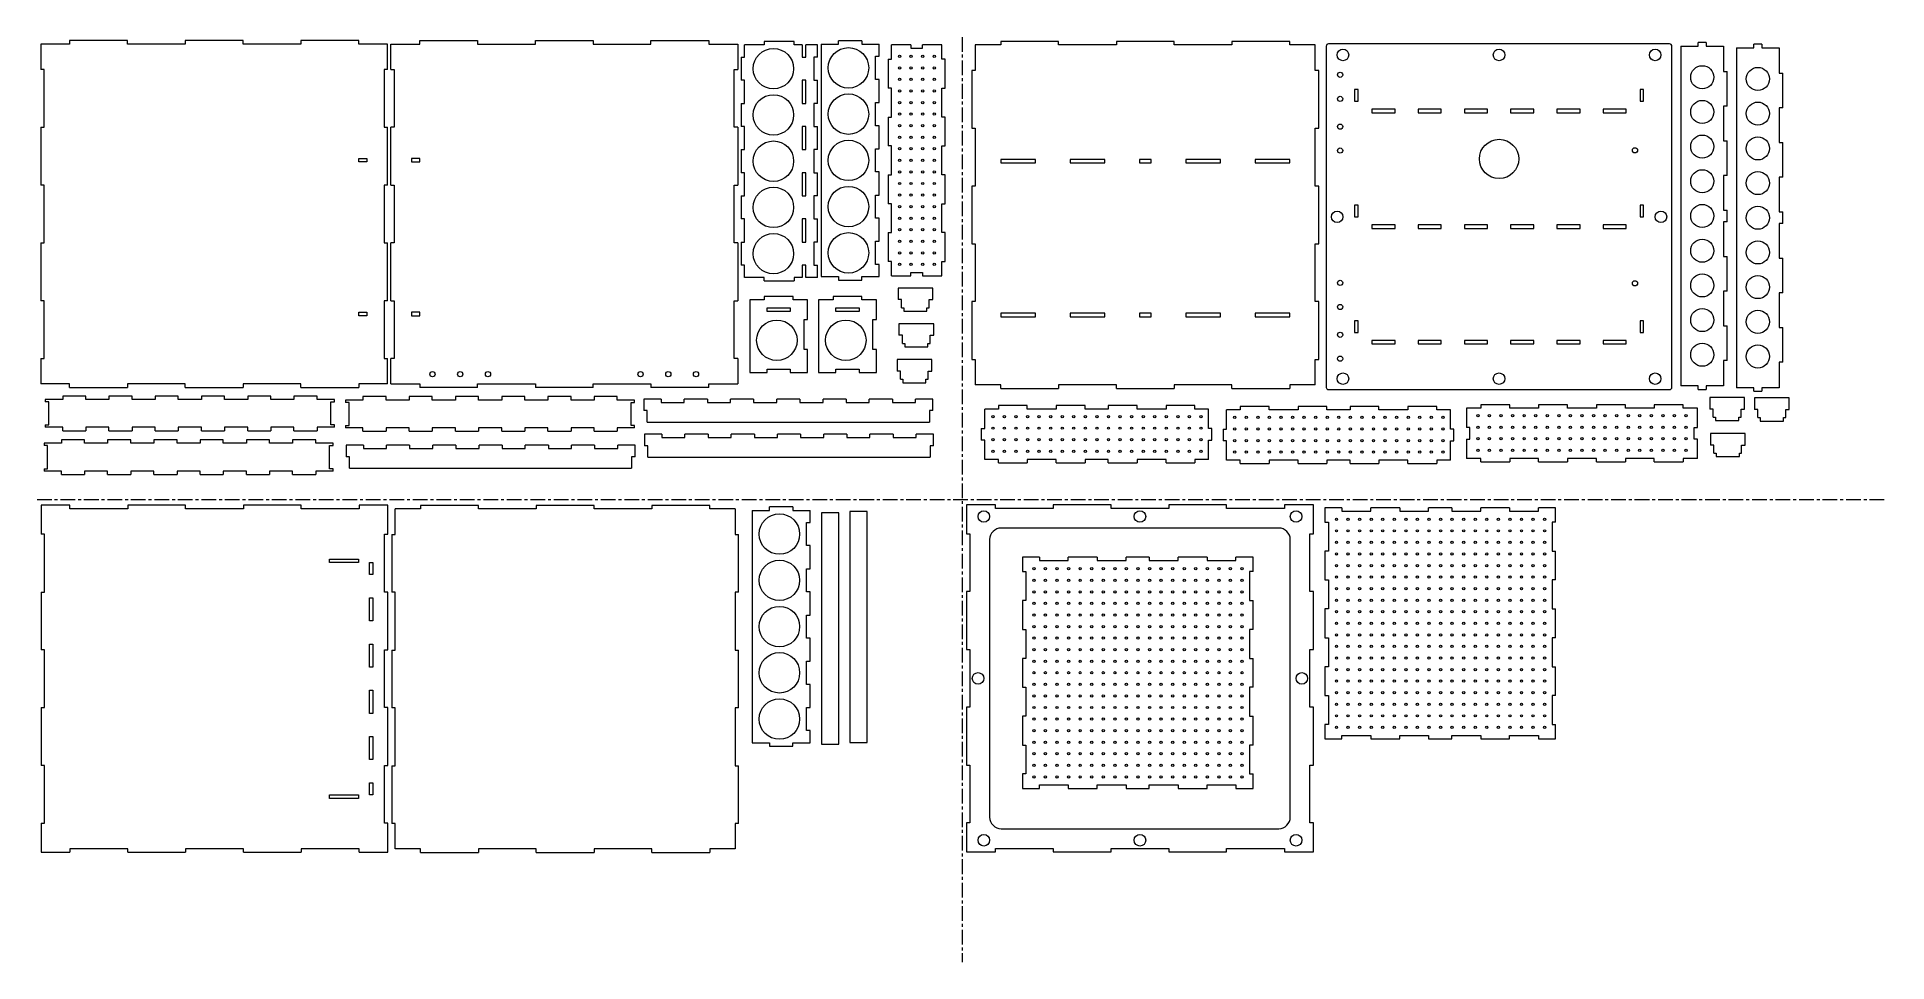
# Model space of a CAD drawing. Header units: millimetres. Extents: x 0 to 1600, y 0 to 800.
import ezdxf

# ---------------------------------------------------------------- set-up
doc = ezdxf.new("R2010")
doc.units = ezdxf.units.MM
doc.linetypes.add('CENTERX2', pattern=[20.32, 12.7, -2.54, 2.54, -2.54])

msp = doc.modelspace()

# ---------------------------------------------------------------- linework, layer by layer
at = {"color": 7, "linetype": 'CENTERX2', "lineweight": 0}
for p, q in [((800, 800), (800, 0)), ((0, 400), (1600, 400))]:
    msp.add_line(p, q, dxfattribs=at)
at = {"color": 7, "linetype": 'Continuous', "lineweight": 15}
for p, q in [((28.2, 793.9), (3.2, 793.9)), ((3.2, 793.9), (3.2, 771.9)), ((28.2, 796.9), (28.2, 793.9)), ((78.2, 796.9), (28.2, 796.9)), ((78.2, 793.9), (78.2, 796.9)), ((128.2, 793.9), (78.2, 793.9)), ((128.2, 796.9), (128.2, 793.9)), ((178.2, 796.9), (128.2, 796.9)), ((178.2, 793.9), (178.2, 796.9)), ((228.2, 793.9), (178.2, 793.9)), ((228.2, 796.9), (228.2, 793.9)), ((278.2, 796.9), (228.2, 796.9)), ((278.2, 793.9), (278.2, 796.9)), ((303.2, 793.9), (278.2, 793.9)), ((303.2, 771.9), (303.2, 793.9)), ((306, 771.9), (306, 793.9)), ((306, 793.9), (331, 793.9)), ((331, 793.9), (331, 796.9)), ((331, 796.9), (381, 796.9)), ((381, 796.9), (381, 793.9)), ((381, 793.9), (431, 793.9)), ((431, 793.9), (431, 796.9)), ((431, 796.9), (481, 796.9)), ((481, 796.9), (481, 793.9)), ((481, 793.9), (531, 793.9)), ((531, 793.9), (531, 796.9)), ((531, 796.9), (581, 796.9)), ((581, 796.9), (581, 793.9)), ((581, 793.9), (606, 793.9)), ((606, 793.9), (606, 771.9)), ((611.9, 782.6), (611.9, 793.1)), ((628.9, 793.1), (611.9, 793.1)), ((628.9, 796.1), (628.9, 793.1)), ((654.9, 796.1), (628.9, 796.1)), ((654.9, 793.1), (654.9, 796.1)), ((661.9, 793.1), (654.9, 793.1)), ((661.9, 793.1), (661.9, 782.6)), ((664.9, 782.6), (664.9, 793.1)), ((674.9, 793.1), (664.9, 793.1)), ((674.9, 782.6), (674.9, 793.1)), ((678.3, 793.8), (678.3, 592.8)), ((678.3, 793.8), (693.3, 793.8)), ((693.3, 793.8), (693.3, 796.8)), ((713.3, 796.8), (693.3, 796.8)), ((713.3, 796.8), (713.3, 793.8)), ((713.3, 793.8), (728.3, 793.8)), ((728.3, 783.3), (728.3, 793.8)), ((739, 780.8), (739, 793.3)), ((755.7, 793.3), (739, 793.3)), ((755.7, 793.3), (755.7, 790.3)), ((755.7, 790.3), (765.7, 790.3)), ((765.7, 790.3), (765.7, 793.3)), ((782.5, 793.3), (765.7, 793.3)), ((782.5, 780.8), (782.5, 793.3)), ((811.5, 793.1), (811.5, 771.1)), ((833.5, 793.1), (811.5, 793.1)), ((833.5, 796.1), (833.5, 793.1)), ((883.5, 796.1), (833.5, 796.1)), ((883.5, 793.1), (883.5, 796.1)), ((933.5, 793.1), (883.5, 793.1)), ((933.5, 796.1), (933.5, 793.1)), ((983.5, 796.1), (933.5, 796.1)), ((983.5, 793.1), (983.5, 796.1)), ((1033.5, 793.1), (983.5, 793.1)), ((1033.5, 796.1), (1033.5, 793.1)), ((1083.5, 796.1), (1033.5, 796.1)), ((1083.5, 793.1), (1083.5, 796.1)), ((1105.5, 793.1), (1083.5, 793.1)), ((1105.5, 771.1), (1105.5, 793.1)), ((1115, 792), (1115, 497)), ((1412, 794), (1117, 794)), ((1414, 497), (1414, 792)), ((1421.7, 792.2), (1421.7, 498.2)), ((1421.7, 792.2), (1436.7, 792.2)), ((1436.7, 792.2), (1436.7, 795.2)), ((1443.7, 795.2), (1436.7, 795.2)), ((1443.7, 795.2), (1443.7, 792.2)), ((1443.7, 792.2), (1458.7, 792.2)), ((1458.7, 792.2), (1458.7, 770.2)), ((1469.8, 790.7), (1469.8, 496.7)), ((1469.8, 790.7), (1484.8, 790.7)), ((1484.8, 790.7), (1484.8, 793.7)), ((1491.8, 793.7), (1484.8, 793.7)), ((1491.8, 793.7), (1491.8, 790.7)), ((1491.8, 790.7), (1506.8, 790.7)), ((1506.8, 790.7), (1506.8, 768.7)), ((6.2, 771.9), (3.2, 771.9)), ((6.2, 721.9), (6.2, 771.9)), ((303.2, 771.9), (300.2, 771.9)), ((300.2, 771.9), (300.2, 721.9)), ((306, 771.9), (309, 771.9)), ((309, 771.9), (309, 721.9)), ((603, 771.9), (606, 771.9)), ((603, 721.9), (603, 771.9)), ((608.9, 782.6), (608.9, 762.6)), ((608.9, 782.6), (611.9, 782.6)), ((661.9, 782.6), (664.9, 782.6)), ((674.9, 782.6), (671.9, 782.6)), ((671.9, 782.6), (671.9, 762.6)), ((725.3, 783.3), (728.3, 783.3)), ((725.3, 763.3), (725.3, 783.3)), ((736, 780.8), (736, 755.8)), ((736, 780.8), (739, 780.8)), ((785.5, 780.8), (782.5, 780.8)), ((785.5, 755.8), (785.5, 780.8)), ((808.5, 771.1), (808.5, 721.1)), ((811.5, 771.1), (808.5, 771.1)), ((1108.5, 771.1), (1105.5, 771.1)), ((1108.5, 721.1), (1108.5, 771.1)), ((1458.7, 770.2), (1461.7, 770.2)), ((1461.7, 740.2), (1461.7, 770.2)), ((1506.8, 768.7), (1509.8, 768.7)), ((1509.8, 738.7), (1509.8, 768.7)), ((611.9, 762.6), (608.9, 762.6)), ((611.9, 742.6), (611.9, 762.6)), ((664.9, 762.6), (661.9, 762.6)), ((661.9, 762.6), (661.9, 742.6)), ((664.9, 742.6), (664.9, 762.6)), ((671.9, 762.6), (674.9, 762.6)), ((674.9, 742.6), (674.9, 762.6)), ((728.3, 763.3), (725.3, 763.3)), ((728.3, 743.3), (728.3, 763.3)), ((739, 755.8), (736, 755.8)), ((739, 730.8), (739, 755.8)), ((782.5, 755.8), (785.5, 755.8)), ((782.5, 730.8), (782.5, 755.8)), ((1142.5, 754.5), (1139.5, 754.5)), ((1139.5, 754.5), (1139.5, 744.5)), ((1142.5, 744.5), (1142.5, 754.5)), ((1389.5, 754.5), (1386.5, 754.5)), ((1386.5, 754.5), (1386.5, 744.5)), ((1389.5, 744.5), (1389.5, 754.5)), ((608.9, 742.6), (608.9, 722.6)), ((608.9, 742.6), (611.9, 742.6)), ((661.9, 742.6), (664.9, 742.6)), ((674.9, 742.6), (671.9, 742.6)), ((671.9, 742.6), (671.9, 722.6)), ((725.3, 743.3), (728.3, 743.3)), ((725.3, 723.3), (725.3, 743.3)), ((1139.5, 744.5), (1142.5, 744.5)), ((1174.5, 737.5), (1154.5, 737.5)), ((1154.5, 737.5), (1154.5, 734.5)), ((1174.5, 734.5), (1174.5, 737.5)), ((1214.5, 737.5), (1194.5, 737.5)), ((1194.5, 737.5), (1194.5, 734.5)), ((1214.5, 734.5), (1214.5, 737.5)), ((1254.5, 737.5), (1234.5, 737.5)), ((1234.5, 737.5), (1234.5, 734.5)), ((1254.5, 734.5), (1254.5, 737.5)), ((1294.5, 737.5), (1274.5, 737.5)), ((1274.5, 737.5), (1274.5, 734.5)), ((1294.5, 734.5), (1294.5, 737.5)), ((1334.5, 737.5), (1314.5, 737.5)), ((1314.5, 737.5), (1314.5, 734.5)), ((1334.5, 734.5), (1334.5, 737.5)), ((1374.5, 737.5), (1354.5, 737.5)), ((1354.5, 737.5), (1354.5, 734.5)), ((1374.5, 734.5), (1374.5, 737.5)), ((1386.5, 744.5), (1389.5, 744.5)), ((1461.7, 740.2), (1458.7, 740.2)), ((1458.7, 740.2), (1458.7, 710.2)), ((1509.8, 738.7), (1506.8, 738.7)), ((1506.8, 738.7), (1506.8, 708.7)), ((3.2, 721.9), (6.2, 721.9)), ((3.2, 721.9), (3.2, 671.9)), ((300.2, 721.9), (303.2, 721.9)), ((303.2, 671.9), (303.2, 721.9)), ((309, 721.9), (306, 721.9)), ((306, 671.9), (306, 721.9)), ((606, 721.9), (603, 721.9)), ((606, 721.9), (606, 671.9)), ((611.9, 722.6), (608.9, 722.6)), ((611.9, 702.6), (611.9, 722.6)), ((664.9, 722.6), (661.9, 722.6)), ((661.9, 722.6), (661.9, 702.6)), ((664.9, 702.6), (664.9, 722.6)), ((671.9, 722.6), (674.9, 722.6)), ((674.9, 702.6), (674.9, 722.6)), ((728.3, 723.3), (725.3, 723.3)), ((728.3, 703.3), (728.3, 723.3)), ((736, 730.8), (736, 705.8)), ((736, 730.8), (739, 730.8)), ((785.5, 730.8), (782.5, 730.8)), ((785.5, 705.8), (785.5, 730.8)), ((808.5, 721.1), (811.5, 721.1)), ((811.5, 721.1), (811.5, 671.1)), ((1105.5, 721.1), (1108.5, 721.1)), ((1105.5, 671.1), (1105.5, 721.1)), ((1154.5, 734.5), (1174.5, 734.5)), ((1194.5, 734.5), (1214.5, 734.5)), ((1234.5, 734.5), (1254.5, 734.5)), ((1274.5, 734.5), (1294.5, 734.5)), ((1314.5, 734.5), (1334.5, 734.5)), ((1354.5, 734.5), (1374.5, 734.5)), ((739, 705.8), (736, 705.8)), ((739, 680.8), (739, 705.8)), ((782.5, 705.8), (785.5, 705.8)), ((782.5, 680.8), (782.5, 705.8)), ((1458.7, 710.2), (1461.7, 710.2)), ((1461.7, 680.2), (1461.7, 710.2)), ((1506.8, 708.7), (1509.8, 708.7)), ((1509.8, 678.7), (1509.8, 708.7)), ((278.2, 694.9), (285.2, 694.9)), ((278.2, 691.9), (278.2, 694.9)), ((285.2, 691.9), (278.2, 691.9)), ((285.2, 694.9), (285.2, 691.9)), ((331, 694.9), (324, 694.9)), ((324, 694.9), (324, 691.9)), ((324, 691.9), (331, 691.9)), ((331, 691.9), (331, 694.9)), ((608.9, 702.6), (608.9, 682.6)), ((608.9, 702.6), (611.9, 702.6)), ((661.9, 702.6), (664.9, 702.6)), ((674.9, 702.6), (671.9, 702.6)), ((671.9, 702.6), (671.9, 682.6)), ((725.3, 703.3), (728.3, 703.3)), ((725.3, 683.3), (725.3, 703.3)), ((863.5, 694.1), (833.5, 694.1)), ((833.5, 694.1), (833.5, 691.1)), ((833.5, 691.1), (863.5, 691.1)), ((863.5, 691.1), (863.5, 694.1)), ((923.5, 694.1), (893.5, 694.1)), ((893.5, 694.1), (893.5, 691.1)), ((893.5, 691.1), (923.5, 691.1)), ((923.5, 691.1), (923.5, 694.1)), ((963.5, 694.1), (953.5, 694.1)), ((953.5, 694.1), (953.5, 691.1)), ((953.5, 691.1), (963.5, 691.1)), ((963.5, 691.1), (963.5, 694.1)), ((1023.5, 694.1), (993.5, 694.1)), ((993.5, 694.1), (993.5, 691.1)), ((993.5, 691.1), (1023.5, 691.1)), ((1023.5, 691.1), (1023.5, 694.1)), ((1083.5, 694.1), (1053.5, 694.1)), ((1053.5, 694.1), (1053.5, 691.1)), ((1053.5, 691.1), (1083.5, 691.1)), ((1083.5, 691.1), (1083.5, 694.1)), ((611.9, 682.6), (608.9, 682.6)), ((611.9, 662.6), (611.9, 682.6)), ((664.9, 682.6), (661.9, 682.6)), ((661.9, 682.6), (661.9, 662.6)), ((664.9, 662.6), (664.9, 682.6)), ((671.9, 682.6), (674.9, 682.6)), ((674.9, 662.6), (674.9, 682.6)), ((728.3, 683.3), (725.3, 683.3)), ((728.3, 663.3), (728.3, 683.3)), ((736, 680.8), (736, 655.8)), ((736, 680.8), (739, 680.8)), ((785.5, 680.8), (782.5, 680.8)), ((785.5, 655.8), (785.5, 680.8)), ((1461.7, 680.2), (1458.7, 680.2)), ((1458.7, 680.2), (1458.7, 650.2)), ((1509.8, 678.7), (1506.8, 678.7)), ((1506.8, 678.7), (1506.8, 648.7)), ((6.2, 671.9), (3.2, 671.9)), ((6.2, 621.9), (6.2, 671.9)), ((303.2, 671.9), (300.2, 671.9)), ((300.2, 671.9), (300.2, 621.9)), ((306, 671.9), (309, 671.9)), ((309, 671.9), (309, 621.9)), ((603, 671.9), (606, 671.9)), ((603, 621.9), (603, 671.9)), ((608.9, 662.6), (608.9, 642.6)), ((608.9, 662.6), (611.9, 662.6)), ((661.9, 662.6), (664.9, 662.6)), ((674.9, 662.6), (671.9, 662.6)), ((671.9, 662.6), (671.9, 642.6)), ((725.3, 663.3), (728.3, 663.3)), ((725.3, 643.3), (725.3, 663.3)), ((811.5, 671.1), (808.5, 671.1)), ((808.5, 671.1), (808.5, 621.1)), ((1108.5, 671.1), (1105.5, 671.1)), ((1108.5, 621.1), (1108.5, 671.1)), ((611.9, 642.6), (608.9, 642.6)), ((611.9, 622.6), (611.9, 642.6)), ((664.9, 642.6), (661.9, 642.6)), ((661.9, 642.6), (661.9, 622.6)), ((664.9, 622.6), (664.9, 642.6)), ((671.9, 642.6), (674.9, 642.6)), ((674.9, 622.6), (674.9, 642.6)), ((728.3, 643.3), (725.3, 643.3)), ((728.3, 623.3), (728.3, 643.3)), ((739, 655.8), (736, 655.8)), ((739, 630.8), (739, 655.8)), ((782.5, 655.8), (785.5, 655.8)), ((782.5, 630.8), (782.5, 655.8)), ((1142.5, 654.5), (1139.5, 654.5)), ((1139.5, 654.5), (1139.5, 644.5)), ((1139.5, 644.5), (1142.5, 644.5)), ((1142.5, 644.5), (1142.5, 654.5)), ((1386.5, 654.5), (1386.5, 644.5)), ((1389.5, 654.5), (1386.5, 654.5)), ((1386.5, 644.5), (1389.5, 644.5)), ((1389.5, 644.5), (1389.5, 654.5)), ((1458.7, 650.2), (1461.7, 650.2)), ((1461.7, 640.2), (1458.7, 640.2)), ((1458.7, 640.2), (1458.7, 610.2)), ((1461.7, 640.2), (1461.7, 650.2)), ((1506.8, 648.7), (1509.8, 648.7)), ((1509.8, 638.7), (1509.8, 648.7)), ((736, 630.8), (736, 605.8)), ((736, 630.8), (739, 630.8)), ((785.5, 630.8), (782.5, 630.8)), ((785.5, 605.8), (785.5, 630.8)), ((1174.5, 637.5), (1154.5, 637.5)), ((1154.5, 637.5), (1154.5, 634.5)), ((1154.5, 634.5), (1174.5, 634.5)), ((1174.5, 634.5), (1174.5, 637.5)), ((1214.5, 637.5), (1194.5, 637.5)), ((1194.5, 637.5), (1194.5, 634.5)), ((1194.5, 634.5), (1214.5, 634.5)), ((1214.5, 634.5), (1214.5, 637.5)), ((1254.5, 637.5), (1234.5, 637.5)), ((1234.5, 637.5), (1234.5, 634.5)), ((1234.5, 634.5), (1254.5, 634.5)), ((1254.5, 634.5), (1254.5, 637.5)), ((1274.5, 637.5), (1274.5, 634.5)), ((1294.5, 637.5), (1274.5, 637.5)), ((1274.5, 634.5), (1294.5, 634.5)), ((1294.5, 634.5), (1294.5, 637.5)), ((1314.5, 637.5), (1314.5, 634.5)), ((1334.5, 637.5), (1314.5, 637.5)), ((1314.5, 634.5), (1334.5, 634.5)), ((1334.5, 634.5), (1334.5, 637.5)), ((1354.5, 637.5), (1354.5, 634.5)), ((1374.5, 637.5), (1354.5, 637.5)), ((1354.5, 634.5), (1374.5, 634.5)), ((1374.5, 634.5), (1374.5, 637.5)), ((1509.8, 638.7), (1506.8, 638.7)), ((1506.8, 638.7), (1506.8, 608.7)), ((3.2, 621.9), (6.2, 621.9)), ((3.2, 621.9), (3.2, 571.9)), ((300.2, 621.9), (303.2, 621.9)), ((303.2, 571.9), (303.2, 621.9)), ((309, 621.9), (306, 621.9)), ((306, 571.9), (306, 621.9)), ((606, 621.9), (603, 621.9)), ((606, 621.9), (606, 571.9)), ((608.9, 622.6), (608.9, 602.6)), ((608.9, 622.6), (611.9, 622.6)), ((661.9, 622.6), (664.9, 622.6)), ((674.9, 622.6), (671.9, 622.6)), ((671.9, 622.6), (671.9, 602.6)), ((725.3, 623.3), (728.3, 623.3)), ((725.3, 603.3), (725.3, 623.3)), ((808.5, 621.1), (811.5, 621.1)), ((811.5, 621.1), (811.5, 571.1)), ((1105.5, 621.1), (1108.5, 621.1)), ((1105.5, 571.1), (1105.5, 621.1)), ((1458.7, 610.2), (1461.7, 610.2)), ((1461.7, 580.2), (1461.7, 610.2)), ((1506.8, 608.7), (1509.8, 608.7)), ((1509.8, 578.7), (1509.8, 608.7)), ((611.9, 602.6), (608.9, 602.6)), ((611.9, 592.1), (611.9, 602.6)), ((628.9, 592.1), (611.9, 592.1)), ((628.9, 589.1), (628.9, 592.1)), ((654.9, 592.1), (654.9, 589.1)), ((661.9, 592.1), (654.9, 592.1)), ((664.9, 602.6), (661.9, 602.6)), ((661.9, 602.6), (661.9, 592.1)), ((664.9, 592.1), (664.9, 602.6)), ((674.9, 592.1), (664.9, 592.1)), ((671.9, 602.6), (674.9, 602.6)), ((674.9, 592.1), (674.9, 602.6)), ((678.3, 592.8), (693.3, 592.8)), ((693.3, 592.8), (693.3, 589.8)), ((713.3, 592.8), (728.3, 592.8)), ((713.3, 589.8), (713.3, 592.8)), ((728.3, 603.3), (725.3, 603.3)), ((728.3, 592.8), (728.3, 603.3)), ((739, 605.8), (736, 605.8)), ((739, 593.3), (739, 605.8)), ((739, 593.3), (755.7, 593.3)), ((755.7, 596.3), (765.7, 596.3)), ((755.7, 593.3), (755.7, 596.3)), ((765.7, 596.3), (765.7, 593.3)), ((765.7, 593.3), (782.5, 593.3)), ((782.5, 605.8), (785.5, 605.8)), ((782.5, 593.3), (782.5, 605.8)), ((628.9, 589.1), (654.9, 589.1)), ((693.3, 589.8), (713.3, 589.8)), ((774.7, 582.9), (744.7, 582.9)), ((744.7, 582.9), (744.7, 572.9)), ((774.7, 572.9), (774.7, 582.9)), ((1461.7, 580.2), (1458.7, 580.2)), ((1458.7, 580.2), (1458.7, 550.2)), ((1509.8, 578.7), (1506.8, 578.7)), ((1506.8, 578.7), (1506.8, 548.7)), ((6.2, 571.9), (3.2, 571.9)), ((6.2, 521.9), (6.2, 571.9)), ((278.2, 561.9), (285.2, 561.9)), ((278.2, 558.9), (278.2, 561.9)), ((285.2, 561.9), (285.2, 558.9)), ((303.2, 571.9), (300.2, 571.9)), ((300.2, 571.9), (300.2, 521.9)), ((306, 571.9), (309, 571.9)), ((309, 571.9), (309, 521.9)), ((331, 561.9), (324, 561.9)), ((324, 561.9), (324, 558.9)), ((331, 558.9), (331, 561.9)), ((603, 571.9), (606, 571.9)), ((603, 521.9), (603, 571.9)), ((628.9, 572.7), (616.4, 572.7)), ((616.4, 572.7), (616.4, 509.7)), ((628.9, 575.7), (628.9, 572.7)), ((653.9, 575.7), (628.9, 575.7)), ((631.4, 565.7), (651.4, 565.7)), ((631.4, 562.7), (631.4, 565.7)), ((651.4, 562.7), (631.4, 562.7)), ((651.4, 565.7), (651.4, 562.7)), ((653.9, 572.7), (653.9, 575.7)), ((666.4, 572.7), (653.9, 572.7)), ((666.4, 555.7), (666.4, 572.7)), ((688.5, 572.7), (676, 572.7)), ((676, 572.7), (676, 509.7)), ((688.5, 575.7), (688.5, 572.7)), ((713.5, 575.7), (688.5, 575.7)), ((691, 565.7), (711, 565.7)), ((691, 562.7), (691, 565.7)), ((711, 562.7), (691, 562.7)), ((711, 565.7), (711, 562.7)), ((713.5, 572.7), (713.5, 575.7)), ((726, 572.7), (713.5, 572.7)), ((726, 555.7), (726, 572.7)), ((747.7, 572.9), (744.7, 572.9)), ((747.7, 565.9), (747.7, 572.9)), ((747.7, 565.9), (749.7, 565.9)), ((749.7, 565.9), (749.7, 562.9)), ((749.7, 562.9), (769.7, 562.9)), ((769.7, 565.9), (771.7, 565.9)), ((769.7, 562.9), (769.7, 565.9)), ((771.7, 572.9), (774.7, 572.9)), ((771.7, 565.9), (771.7, 572.9)), ((811.5, 571.1), (808.5, 571.1)), ((808.5, 571.1), (808.5, 521.1)), ((863.5, 561.1), (833.5, 561.1)), ((833.5, 561.1), (833.5, 558.1)), ((863.5, 558.1), (863.5, 561.1)), ((923.5, 561.1), (893.5, 561.1)), ((893.5, 561.1), (893.5, 558.1)), ((923.5, 558.1), (923.5, 561.1)), ((963.5, 561.1), (953.5, 561.1)), ((953.5, 561.1), (953.5, 558.1)), ((963.5, 558.1), (963.5, 561.1)), ((1023.5, 561.1), (993.5, 561.1)), ((993.5, 561.1), (993.5, 558.1)), ((1023.5, 558.1), (1023.5, 561.1)), ((1083.5, 561.1), (1053.5, 561.1)), ((1053.5, 561.1), (1053.5, 558.1)), ((1083.5, 558.1), (1083.5, 561.1)), ((1108.5, 571.1), (1105.5, 571.1)), ((1108.5, 521.1), (1108.5, 571.1)), ((285.2, 558.9), (278.2, 558.9)), ((324, 558.9), (331, 558.9)), ((663.4, 555.7), (666.4, 555.7)), ((663.4, 529.7), (663.4, 555.7)), ((723, 555.7), (726, 555.7)), ((723, 529.7), (723, 555.7)), ((775.5, 552), (745.5, 552)), ((745.5, 552), (745.5, 542)), ((775.5, 542), (775.5, 552)), ((833.5, 558.1), (863.5, 558.1)), ((893.5, 558.1), (923.5, 558.1)), ((953.5, 558.1), (963.5, 558.1)), ((993.5, 558.1), (1023.5, 558.1)), ((1053.5, 558.1), (1083.5, 558.1)), ((1142.5, 554.5), (1139.5, 554.5)), ((1139.5, 554.5), (1139.5, 544.5)), ((1139.5, 544.5), (1142.5, 544.5)), ((1142.5, 544.5), (1142.5, 554.5)), ((1389.5, 554.5), (1386.5, 554.5)), ((1386.5, 554.5), (1386.5, 544.5)), ((1386.5, 544.5), (1389.5, 544.5)), ((1389.5, 544.5), (1389.5, 554.5)), ((1458.7, 550.2), (1461.7, 550.2)), ((1461.7, 520.2), (1461.7, 550.2)), ((1506.8, 548.7), (1509.8, 548.7)), ((1509.8, 518.7), (1509.8, 548.7)), ((666.4, 529.7), (663.4, 529.7)), ((666.4, 509.7), (666.4, 529.7)), ((726, 529.7), (723, 529.7)), ((726, 509.7), (726, 529.7)), ((748.5, 542), (745.5, 542)), ((748.5, 535), (748.5, 542)), ((748.5, 535), (750.5, 535)), ((750.5, 535), (750.5, 532)), ((750.5, 532), (770.5, 532)), ((770.5, 535), (772.5, 535)), ((770.5, 532), (770.5, 535)), ((772.5, 542), (775.5, 542)), ((772.5, 535), (772.5, 542)), ((1174.5, 537.5), (1154.5, 537.5)), ((1154.5, 537.5), (1154.5, 534.5)), ((1154.5, 534.5), (1174.5, 534.5)), ((1174.5, 534.5), (1174.5, 537.5)), ((1214.5, 537.5), (1194.5, 537.5)), ((1194.5, 537.5), (1194.5, 534.5)), ((1194.5, 534.5), (1214.5, 534.5)), ((1214.5, 534.5), (1214.5, 537.5)), ((1254.5, 537.5), (1234.5, 537.5)), ((1234.5, 537.5), (1234.5, 534.5)), ((1234.5, 534.5), (1254.5, 534.5)), ((1254.5, 534.5), (1254.5, 537.5)), ((1294.5, 537.5), (1274.5, 537.5)), ((1274.5, 537.5), (1274.5, 534.5)), ((1274.5, 534.5), (1294.5, 534.5)), ((1294.5, 534.5), (1294.5, 537.5)), ((1334.5, 537.5), (1314.5, 537.5)), ((1314.5, 537.5), (1314.5, 534.5)), ((1314.5, 534.5), (1334.5, 534.5)), ((1334.5, 534.5), (1334.5, 537.5)), ((1374.5, 537.5), (1354.5, 537.5)), ((1354.5, 537.5), (1354.5, 534.5)), ((1354.5, 534.5), (1374.5, 534.5)), ((1374.5, 534.5), (1374.5, 537.5)), ((3.2, 521.9), (3.2, 499.9)), ((3.2, 521.9), (6.2, 521.9)), ((300.2, 521.9), (303.2, 521.9)), ((303.2, 499.9), (303.2, 521.9)), ((309, 521.9), (306, 521.9)), ((306, 499.9), (306, 521.9)), ((606, 521.9), (603, 521.9)), ((606, 521.9), (606, 499.9)), ((631.4, 512.7), (651.4, 512.7)), ((631.4, 509.7), (631.4, 512.7)), ((651.4, 512.7), (651.4, 509.7)), ((691, 512.7), (711, 512.7)), ((691, 509.7), (691, 512.7)), ((711, 512.7), (711, 509.7)), ((773.8, 521), (743.8, 521)), ((743.8, 521), (743.8, 511)), ((773.8, 511), (773.8, 521)), ((808.5, 521.1), (811.5, 521.1)), ((811.5, 521.1), (811.5, 499.1)), ((1105.5, 521.1), (1108.5, 521.1)), ((1105.5, 499.1), (1105.5, 521.1)), ((1461.7, 520.2), (1458.7, 520.2)), ((1458.7, 520.2), (1458.7, 498.2)), ((1509.8, 518.7), (1506.8, 518.7)), ((1506.8, 518.7), (1506.8, 496.7)), ((28.2, 499.9), (3.2, 499.9)), ((28.2, 496.9), (28.2, 499.9)), ((28.2, 496.9), (78.2, 496.9)), ((128.2, 499.9), (78.2, 499.9)), ((78.2, 499.9), (78.2, 496.9)), ((128.2, 496.9), (128.2, 499.9)), ((128.2, 496.9), (178.2, 496.9)), ((228.2, 499.9), (178.2, 499.9)), ((178.2, 499.9), (178.2, 496.9)), ((228.2, 496.9), (228.2, 499.9)), ((228.2, 496.9), (278.2, 496.9)), ((303.2, 499.9), (278.2, 499.9)), ((278.2, 499.9), (278.2, 496.9)), ((306, 499.9), (331, 499.9)), ((331, 499.9), (331, 496.9)), ((381, 496.9), (331, 496.9)), ((381, 499.9), (431, 499.9)), ((381, 496.9), (381, 499.9)), ((431, 499.9), (431, 496.9)), ((481, 496.9), (431, 496.9)), ((481, 499.9), (531, 499.9)), ((481, 496.9), (481, 499.9)), ((531, 499.9), (531, 496.9)), ((581, 496.9), (531, 496.9)), ((581, 499.9), (606, 499.9)), ((581, 496.9), (581, 499.9)), ((616.4, 509.7), (631.4, 509.7)), ((651.4, 509.7), (666.4, 509.7)), ((676, 509.7), (691, 509.7)), ((711, 509.7), (726, 509.7)), ((746.8, 511), (743.8, 511)), ((746.8, 504), (746.8, 511)), ((746.8, 504), (748.8, 504)), ((748.8, 504), (748.8, 501)), ((748.8, 501), (768.8, 501)), ((768.8, 504), (770.8, 504)), ((768.8, 501), (768.8, 504)), ((770.8, 511), (773.8, 511)), ((770.8, 504), (770.8, 511)), ((833.5, 499.1), (811.5, 499.1)), ((833.5, 496.1), (833.5, 499.1)), ((833.5, 496.1), (883.5, 496.1)), ((933.5, 499.1), (883.5, 499.1)), ((883.5, 499.1), (883.5, 496.1)), ((933.5, 496.1), (933.5, 499.1)), ((933.5, 496.1), (983.5, 496.1)), ((1033.5, 499.1), (983.5, 499.1)), ((983.5, 499.1), (983.5, 496.1)), ((1033.5, 496.1), (1033.5, 499.1)), ((1033.5, 496.1), (1083.5, 496.1)), ((1105.5, 499.1), (1083.5, 499.1)), ((1083.5, 499.1), (1083.5, 496.1)), ((1436.7, 498.2), (1421.7, 498.2)), ((1436.7, 495.2), (1436.7, 498.2)), ((1458.7, 498.2), (1443.7, 498.2)), ((1443.7, 498.2), (1443.7, 495.2)), ((1484.8, 496.7), (1469.8, 496.7)), ((1484.8, 493.7), (1484.8, 496.7)), ((1506.8, 496.7), (1491.8, 496.7)), ((1491.8, 496.7), (1491.8, 493.7)), ((7.2, 486.5), (7.2, 484.5)), ((22.2, 486.5), (7.2, 486.5)), ((10.2, 484.5), (7.2, 484.5)), ((10.2, 464.5), (10.2, 484.5)), ((22.2, 489.5), (22.2, 486.5)), ((42.2, 489.5), (22.2, 489.5)), ((42.2, 486.5), (42.2, 489.5)), ((62.2, 486.5), (42.2, 486.5)), ((62.2, 489.5), (62.2, 486.5)), ((82.2, 489.5), (62.2, 489.5)), ((82.2, 486.5), (82.2, 489.5)), ((102.2, 486.5), (82.2, 486.5)), ((102.2, 489.5), (102.2, 486.5)), ((122.2, 489.5), (102.2, 489.5)), ((122.2, 486.5), (122.2, 489.5)), ((142.2, 486.5), (122.2, 486.5)), ((142.2, 489.5), (142.2, 486.5)), ((162.2, 489.5), (142.2, 489.5)), ((162.2, 486.5), (162.2, 489.5)), ((182.2, 486.5), (162.2, 486.5)), ((182.2, 489.5), (182.2, 486.5)), ((202.2, 489.5), (182.2, 489.5)), ((202.2, 486.5), (202.2, 489.5)), ((222.2, 486.5), (202.2, 486.5)), ((222.2, 489.5), (222.2, 486.5)), ((242.2, 489.5), (222.2, 489.5)), ((242.2, 486.5), (242.2, 489.5)), ((257.2, 486.5), (242.2, 486.5)), ((254.2, 484.5), (257.2, 484.5)), ((254.2, 464.5), (254.2, 484.5)), ((257.2, 484.5), (257.2, 486.5)), ((266.9, 486), (266.9, 484)), ((281.9, 486), (266.9, 486)), ((269.9, 484), (266.9, 484)), ((269.9, 464), (269.9, 484)), ((281.9, 489), (281.9, 486)), ((301.9, 489), (281.9, 489)), ((301.9, 486), (301.9, 489)), ((321.9, 486), (301.9, 486)), ((321.9, 489), (321.9, 486)), ((341.9, 489), (321.9, 489)), ((341.9, 486), (341.9, 489)), ((361.9, 486), (341.9, 486)), ((361.9, 489), (361.9, 486)), ((381.9, 489), (361.9, 489)), ((381.9, 486), (381.9, 489)), ((401.9, 486), (381.9, 486)), ((401.9, 489), (401.9, 486)), ((421.9, 489), (401.9, 489)), ((421.9, 486), (421.9, 489)), ((441.9, 486), (421.9, 486)), ((441.9, 489), (441.9, 486)), ((461.9, 489), (441.9, 489)), ((461.9, 486), (461.9, 489)), ((481.9, 486), (461.9, 486)), ((481.9, 489), (481.9, 486)), ((501.9, 489), (481.9, 489)), ((501.9, 486), (501.9, 489)), ((516.9, 486), (501.9, 486)), ((513.9, 484), (516.9, 484)), ((513.9, 464), (513.9, 484)), ((516.9, 484), (516.9, 486)), ((524.8, 486.9), (524.8, 476.9)), ((539.8, 486.9), (524.8, 486.9)), ((539.8, 486.9), (539.8, 483.9)), ((539.8, 483.9), (559.8, 483.9)), ((559.8, 483.9), (559.8, 486.9)), ((579.8, 486.9), (559.8, 486.9)), ((579.8, 486.9), (579.8, 483.9)), ((579.8, 483.9), (599.8, 483.9)), ((599.8, 483.9), (599.8, 486.9)), ((619.8, 486.9), (599.8, 486.9)), ((619.8, 486.9), (619.8, 483.9)), ((619.8, 483.9), (639.8, 483.9)), ((639.8, 483.9), (639.8, 486.9)), ((659.8, 486.9), (639.8, 486.9)), ((659.8, 486.9), (659.8, 483.9)), ((659.8, 483.9), (679.8, 483.9)), ((679.8, 483.9), (679.8, 486.9)), ((699.8, 486.9), (679.8, 486.9)), ((699.8, 486.9), (699.8, 483.9)), ((699.8, 483.9), (719.8, 483.9)), ((719.8, 483.9), (719.8, 486.9)), ((739.8, 486.9), (719.8, 486.9)), ((739.8, 486.9), (739.8, 483.9)), ((739.8, 483.9), (759.8, 483.9)), ((759.8, 483.9), (759.8, 486.9)), ((774.8, 486.9), (759.8, 486.9)), ((774.8, 476.9), (774.8, 486.9)), ((831.5, 481.2), (831.5, 478.2)), ((856.5, 481.2), (831.5, 481.2)), ((856.5, 478.2), (856.5, 481.2)), ((881.5, 481.2), (881.5, 478.2)), ((906.5, 481.2), (881.5, 481.2)), ((906.5, 478.2), (906.5, 481.2)), ((926.5, 481.2), (926.5, 478.2)), ((951.5, 481.2), (926.5, 481.2)), ((951.5, 478.2), (951.5, 481.2)), ((976.5, 481.2), (976.5, 478.2)), ((1001.5, 481.2), (976.5, 481.2)), ((1001.5, 478.2), (1001.5, 481.2)), ((1040.6, 480.5), (1040.6, 477.5)), ((1065.6, 480.5), (1040.6, 480.5)), ((1065.6, 477.5), (1065.6, 480.5)), ((1090.6, 480.5), (1090.6, 477.5)), ((1115.6, 480.5), (1090.6, 480.5)), ((1115.6, 477.5), (1115.6, 480.5)), ((1117, 495), (1412, 495)), ((1135.6, 480.5), (1135.6, 477.5)), ((1160.6, 480.5), (1135.6, 480.5)), ((1160.6, 477.5), (1160.6, 480.5)), ((1185.6, 480.5), (1185.6, 477.5)), ((1210.6, 480.5), (1185.6, 480.5)), ((1210.6, 477.5), (1210.6, 480.5)), ((1248.7, 482), (1248.7, 479)), ((1273.7, 482), (1248.7, 482)), ((1273.7, 479), (1273.7, 482)), ((1323.7, 482), (1298.7, 482)), ((1298.7, 482), (1298.7, 479)), ((1323.7, 479), (1323.7, 482)), ((1348.7, 482), (1348.7, 479)), ((1373.7, 482), (1348.7, 482)), ((1373.7, 479), (1373.7, 482)), ((1398.7, 482), (1398.7, 479)), ((1423.7, 482), (1398.7, 482)), ((1423.7, 479), (1423.7, 482)), ((1436.7, 495.2), (1443.7, 495.2)), ((1476.8, 488.2), (1446.8, 488.2)), ((1446.8, 488.2), (1446.8, 478.2)), ((1476.8, 478.2), (1476.8, 488.2)), ((1484.8, 493.7), (1491.8, 493.7)), ((1515.4, 487.8), (1485.4, 487.8)), ((1485.4, 487.8), (1485.4, 477.8)), ((1515.4, 477.8), (1515.4, 487.8)), ((7.2, 464.5), (7.2, 462.5)), ((7.2, 464.5), (10.2, 464.5)), ((257.2, 464.5), (254.2, 464.5)), ((257.2, 462.5), (257.2, 464.5)), ((266.9, 464), (266.9, 462)), ((266.9, 464), (269.9, 464)), ((516.9, 464), (513.9, 464)), ((516.9, 462), (516.9, 464)), ((527.8, 476.9), (524.8, 476.9)), ((527.8, 466.9), (527.8, 476.9)), ((527.8, 466.9), (771.8, 466.9)), ((774.8, 476.9), (771.8, 476.9)), ((771.8, 476.9), (771.8, 466.9)), ((819.7, 461.4), (819.7, 478.2)), ((831.5, 478.2), (819.7, 478.2)), ((881.5, 478.2), (856.5, 478.2)), ((926.5, 478.2), (906.5, 478.2)), ((976.5, 478.2), (951.5, 478.2)), ((1013.2, 478.2), (1001.5, 478.2)), ((1013.2, 461.4), (1013.2, 478.2)), ((1028.9, 460.8), (1028.9, 477.5)), ((1040.6, 477.5), (1028.9, 477.5)), ((1090.6, 477.5), (1065.6, 477.5)), ((1135.6, 477.5), (1115.6, 477.5)), ((1185.6, 477.5), (1160.6, 477.5)), ((1222.4, 477.5), (1210.6, 477.5)), ((1222.4, 460.8), (1222.4, 477.5)), ((1236.2, 479), (1236.2, 462.2)), ((1248.7, 479), (1236.2, 479)), ((1298.7, 479), (1273.7, 479)), ((1348.7, 479), (1323.7, 479)), ((1398.7, 479), (1373.7, 479)), ((1436.2, 479), (1423.7, 479)), ((1436.2, 462.2), (1436.2, 479)), ((1449.8, 478.2), (1446.8, 478.2)), ((1449.8, 471.2), (1449.8, 478.2)), ((1449.8, 471.2), (1451.8, 471.2)), ((1451.8, 471.2), (1451.8, 468.2)), ((1451.8, 468.2), (1471.8, 468.2)), ((1471.8, 471.2), (1473.8, 471.2)), ((1471.8, 468.2), (1471.8, 471.2)), ((1473.8, 478.2), (1476.8, 478.2)), ((1473.8, 471.2), (1473.8, 478.2)), ((1488.4, 477.8), (1485.4, 477.8)), ((1488.4, 470.8), (1488.4, 477.8)), ((1488.4, 470.8), (1490.4, 470.8)), ((1490.4, 470.8), (1490.4, 467.8)), ((1490.4, 467.8), (1510.4, 467.8)), ((1510.4, 470.8), (1512.4, 470.8)), ((1510.4, 467.8), (1510.4, 470.8)), ((1512.4, 477.8), (1515.4, 477.8)), ((1512.4, 470.8), (1512.4, 477.8)), ((6.1, 448.6), (6.1, 446.6)), ((21.1, 448.6), (6.1, 448.6)), ((22.2, 462.5), (7.2, 462.5)), ((21.1, 451.6), (21.1, 448.6)), ((41.1, 451.6), (21.1, 451.6)), ((22.2, 459.5), (22.2, 462.5)), ((22.2, 459.5), (42.2, 459.5)), ((41.1, 448.6), (41.1, 451.6)), ((61.1, 448.6), (41.1, 448.6)), ((62.2, 462.5), (42.2, 462.5)), ((42.2, 462.5), (42.2, 459.5)), ((61.1, 451.6), (61.1, 448.6)), ((81.1, 451.6), (61.1, 451.6)), ((62.2, 459.5), (62.2, 462.5)), ((62.2, 459.5), (82.2, 459.5)), ((81.1, 448.6), (81.1, 451.6)), ((101.1, 448.6), (81.1, 448.6)), ((102.2, 462.5), (82.2, 462.5)), ((82.2, 462.5), (82.2, 459.5)), ((101.1, 451.6), (101.1, 448.6)), ((121.1, 451.6), (101.1, 451.6)), ((102.2, 459.5), (102.2, 462.5)), ((102.2, 459.5), (122.2, 459.5)), ((121.1, 448.6), (121.1, 451.6)), ((141.1, 448.6), (121.1, 448.6)), ((142.2, 462.5), (122.2, 462.5)), ((122.2, 462.5), (122.2, 459.5)), ((141.1, 451.6), (141.1, 448.6)), ((161.1, 451.6), (141.1, 451.6)), ((142.2, 459.5), (142.2, 462.5)), ((142.2, 459.5), (162.2, 459.5)), ((161.1, 448.6), (161.1, 451.6)), ((181.1, 448.6), (161.1, 448.6)), ((182.2, 462.5), (162.2, 462.5)), ((162.2, 462.5), (162.2, 459.5)), ((181.1, 451.6), (181.1, 448.6)), ((201.1, 451.6), (181.1, 451.6)), ((182.2, 459.5), (182.2, 462.5)), ((182.2, 459.5), (202.2, 459.5)), ((201.1, 448.6), (201.1, 451.6)), ((221.1, 448.6), (201.1, 448.6)), ((222.2, 462.5), (202.2, 462.5)), ((202.2, 462.5), (202.2, 459.5)), ((221.1, 451.6), (221.1, 448.6)), ((241.1, 451.6), (221.1, 451.6)), ((222.2, 459.5), (222.2, 462.5)), ((222.2, 459.5), (242.2, 459.5)), ((241.1, 448.6), (241.1, 451.6)), ((256.1, 448.6), (241.1, 448.6)), ((257.2, 462.5), (242.2, 462.5)), ((242.2, 462.5), (242.2, 459.5)), ((256.1, 446.6), (256.1, 448.6)), ((281.9, 462), (266.9, 462)), ((281.9, 459), (281.9, 462)), ((281.9, 459), (301.9, 459)), ((321.9, 462), (301.9, 462)), ((301.9, 462), (301.9, 459)), ((321.9, 459), (321.9, 462)), ((321.9, 459), (341.9, 459)), ((361.9, 462), (341.9, 462)), ((341.9, 462), (341.9, 459)), ((361.9, 459), (361.9, 462)), ((361.9, 459), (381.9, 459)), ((401.9, 462), (381.9, 462)), ((381.9, 462), (381.9, 459)), ((401.9, 459), (401.9, 462)), ((401.9, 459), (421.9, 459)), ((441.9, 462), (421.9, 462)), ((421.9, 462), (421.9, 459)), ((441.9, 459), (441.9, 462)), ((441.9, 459), (461.9, 459)), ((481.9, 462), (461.9, 462)), ((461.9, 462), (461.9, 459)), ((481.9, 459), (481.9, 462)), ((481.9, 459), (501.9, 459)), ((516.9, 462), (501.9, 462)), ((501.9, 462), (501.9, 459)), ((525.4, 456.5), (525.4, 446.5)), ((540.4, 456.5), (525.4, 456.5)), ((540.4, 456.5), (540.4, 453.5)), ((540.4, 453.5), (560.4, 453.5)), ((560.4, 453.5), (560.4, 456.5)), ((580.4, 456.5), (560.4, 456.5)), ((580.4, 456.5), (580.4, 453.5)), ((580.4, 453.5), (600.4, 453.5)), ((600.4, 453.5), (600.4, 456.5)), ((620.4, 456.5), (600.4, 456.5)), ((620.4, 456.5), (620.4, 453.5)), ((620.4, 453.5), (640.4, 453.5)), ((640.4, 453.5), (640.4, 456.5)), ((660.4, 456.5), (640.4, 456.5)), ((660.4, 456.5), (660.4, 453.5)), ((660.4, 453.5), (680.4, 453.5)), ((680.4, 453.5), (680.4, 456.5)), ((700.4, 456.5), (680.4, 456.5)), ((700.4, 456.5), (700.4, 453.5)), ((700.4, 453.5), (720.4, 453.5)), ((720.4, 453.5), (720.4, 456.5)), ((740.4, 456.5), (720.4, 456.5)), ((740.4, 456.5), (740.4, 453.5)), ((740.4, 453.5), (760.4, 453.5)), ((760.4, 453.5), (760.4, 456.5)), ((775.4, 456.5), (760.4, 456.5)), ((775.4, 446.5), (775.4, 456.5)), ((816.7, 461.4), (816.7, 451.4)), ((816.7, 461.4), (819.7, 461.4)), ((819.7, 451.4), (816.7, 451.4)), ((819.7, 434.7), (819.7, 451.4)), ((1016.2, 461.4), (1013.2, 461.4)), ((1013.2, 451.4), (1016.2, 451.4)), ((1013.2, 434.7), (1013.2, 451.4)), ((1016.2, 451.4), (1016.2, 461.4)), ((1025.9, 460.8), (1025.9, 450.8)), ((1025.9, 460.8), (1028.9, 460.8)), ((1028.9, 450.8), (1025.9, 450.8)), ((1028.9, 434), (1028.9, 450.8)), ((1225.4, 460.8), (1222.4, 460.8)), ((1222.4, 450.8), (1225.4, 450.8)), ((1222.4, 434), (1222.4, 450.8)), ((1225.4, 450.8), (1225.4, 460.8)), ((1239.2, 462.2), (1236.2, 462.2)), ((1236.2, 452.2), (1236.2, 435.5)), ((1236.2, 452.2), (1239.2, 452.2)), ((1239.2, 452.2), (1239.2, 462.2)), ((1433.2, 462.2), (1436.2, 462.2)), ((1433.2, 452.2), (1433.2, 462.2)), ((1436.2, 452.2), (1433.2, 452.2)), ((1436.2, 435.5), (1436.2, 452.2)), ((1477.3, 457.1), (1447.3, 457.1)), ((1447.3, 457.1), (1447.3, 447.1)), ((1477.3, 447.1), (1477.3, 457.1)), ((9.1, 446.6), (6.1, 446.6)), ((9.1, 426.6), (9.1, 446.6)), ((253.1, 446.6), (256.1, 446.6)), ((253.1, 426.6), (253.1, 446.6)), ((267.3, 447), (267.3, 437)), ((282.3, 447), (267.3, 447)), ((270.3, 437), (267.3, 437)), ((270.3, 427), (270.3, 437)), ((282.3, 447), (282.3, 444)), ((282.3, 444), (302.3, 444)), ((302.3, 444), (302.3, 447)), ((322.3, 447), (302.3, 447)), ((322.3, 447), (322.3, 444)), ((322.3, 444), (342.3, 444)), ((342.3, 444), (342.3, 447)), ((362.3, 447), (342.3, 447)), ((362.3, 447), (362.3, 444)), ((362.3, 444), (382.3, 444)), ((382.3, 444), (382.3, 447)), ((402.3, 447), (382.3, 447)), ((402.3, 447), (402.3, 444)), ((402.3, 444), (422.3, 444)), ((422.3, 444), (422.3, 447)), ((442.3, 447), (422.3, 447)), ((442.3, 447), (442.3, 444)), ((442.3, 444), (462.3, 444)), ((462.3, 444), (462.3, 447)), ((482.3, 447), (462.3, 447)), ((482.3, 447), (482.3, 444)), ((482.3, 444), (502.3, 444)), ((502.3, 444), (502.3, 447)), ((517.3, 447), (502.3, 447)), ((517.3, 437), (514.3, 437)), ((514.3, 437), (514.3, 427)), ((517.3, 437), (517.3, 447)), ((528.4, 446.5), (525.4, 446.5)), ((528.4, 436.5), (528.4, 446.5)), ((528.4, 436.5), (772.4, 436.5)), ((775.4, 446.5), (772.4, 446.5)), ((772.4, 446.5), (772.4, 436.5)), ((831.5, 434.7), (819.7, 434.7)), ((831.5, 431.7), (831.5, 434.7)), ((881.5, 434.7), (856.5, 434.7)), ((856.5, 434.7), (856.5, 431.7)), ((881.5, 431.7), (881.5, 434.7)), ((926.5, 434.7), (906.5, 434.7)), ((906.5, 434.7), (906.5, 431.7)), ((926.5, 431.7), (926.5, 434.7)), ((976.5, 434.7), (951.5, 434.7)), ((951.5, 434.7), (951.5, 431.7)), ((976.5, 431.7), (976.5, 434.7)), ((1013.2, 434.7), (1001.5, 434.7)), ((1001.5, 434.7), (1001.5, 431.7)), ((1040.6, 434), (1028.9, 434)), ((1040.6, 431), (1040.6, 434)), ((1090.6, 434), (1065.6, 434)), ((1065.6, 434), (1065.6, 431)), ((1090.6, 431), (1090.6, 434)), ((1135.6, 434), (1115.6, 434)), ((1115.6, 434), (1115.6, 431)), ((1135.6, 431), (1135.6, 434)), ((1185.6, 434), (1160.6, 434)), ((1160.6, 434), (1160.6, 431)), ((1185.6, 431), (1185.6, 434)), ((1222.4, 434), (1210.6, 434)), ((1210.6, 434), (1210.6, 431)), ((1248.7, 435.5), (1236.2, 435.5)), ((1248.7, 432.5), (1248.7, 435.5)), ((1248.7, 432.5), (1273.7, 432.5)), ((1298.7, 435.5), (1273.7, 435.5)), ((1273.7, 435.5), (1273.7, 432.5)), ((1298.7, 432.5), (1298.7, 435.5)), ((1298.7, 432.5), (1323.7, 432.5)), ((1348.7, 435.5), (1323.7, 435.5)), ((1323.7, 435.5), (1323.7, 432.5)), ((1348.7, 432.5), (1348.7, 435.5)), ((1348.7, 432.5), (1373.7, 432.5)), ((1398.7, 435.5), (1373.7, 435.5)), ((1373.7, 435.5), (1373.7, 432.5)), ((1398.7, 432.5), (1398.7, 435.5)), ((1398.7, 432.5), (1423.7, 432.5)), ((1436.2, 435.5), (1423.7, 435.5)), ((1423.7, 435.5), (1423.7, 432.5)), ((1450.3, 447.1), (1447.3, 447.1)), ((1450.3, 440.1), (1450.3, 447.1)), ((1450.3, 440.1), (1452.3, 440.1)), ((1452.3, 440.1), (1452.3, 437.1)), ((1452.3, 437.1), (1472.3, 437.1)), ((1472.3, 440.1), (1474.3, 440.1)), ((1472.3, 437.1), (1472.3, 440.1)), ((1474.3, 447.1), (1477.3, 447.1)), ((1474.3, 440.1), (1474.3, 447.1)), ((6.1, 426.6), (6.1, 424.6)), ((6.1, 426.6), (9.1, 426.6)), ((21.1, 424.6), (6.1, 424.6)), ((21.1, 421.6), (21.1, 424.6)), ((21.1, 421.6), (41.1, 421.6)), ((61.1, 424.6), (41.1, 424.6)), ((41.1, 424.6), (41.1, 421.6)), ((61.1, 421.6), (61.1, 424.6)), ((61.1, 421.6), (81.1, 421.6)), ((101.1, 424.6), (81.1, 424.6)), ((81.1, 424.6), (81.1, 421.6)), ((101.1, 421.6), (101.1, 424.6)), ((101.1, 421.6), (121.1, 421.6)), ((141.1, 424.6), (121.1, 424.6)), ((121.1, 424.6), (121.1, 421.6)), ((141.1, 421.6), (141.1, 424.6)), ((141.1, 421.6), (161.1, 421.6)), ((181.1, 424.6), (161.1, 424.6)), ((161.1, 424.6), (161.1, 421.6)), ((181.1, 421.6), (181.1, 424.6)), ((181.1, 421.6), (201.1, 421.6)), ((221.1, 424.6), (201.1, 424.6)), ((201.1, 424.6), (201.1, 421.6)), ((221.1, 421.6), (221.1, 424.6)), ((221.1, 421.6), (241.1, 421.6)), ((256.1, 424.6), (241.1, 424.6)), ((241.1, 424.6), (241.1, 421.6)), ((256.1, 426.6), (253.1, 426.6)), ((256.1, 424.6), (256.1, 426.6)), ((270.3, 427), (514.3, 427)), ((831.5, 431.7), (856.5, 431.7)), ((881.5, 431.7), (906.5, 431.7)), ((926.5, 431.7), (951.5, 431.7)), ((976.5, 431.7), (1001.5, 431.7)), ((1040.6, 431), (1065.6, 431)), ((1090.6, 431), (1115.6, 431)), ((1135.6, 431), (1160.6, 431)), ((1185.6, 431), (1210.6, 431)), ((3.5, 395), (3.5, 370)), ((28.5, 395), (3.5, 395)), ((28.5, 392), (28.5, 395)), ((78.5, 392), (28.5, 392)), ((78.5, 395), (78.5, 392)), ((128.5, 395), (78.5, 395)), ((128.5, 392), (128.5, 395)), ((178.5, 392), (128.5, 392)), ((178.5, 395), (178.5, 392)), ((228.5, 395), (178.5, 395)), ((228.5, 392), (228.5, 395)), ((278.5, 392), (228.5, 392)), ((278.5, 395), (278.5, 392)), ((303.5, 395), (278.5, 395)), ((303.5, 370), (303.5, 395)), ((309.8, 369.8), (309.8, 391.8)), ((331.8, 391.8), (309.8, 391.8)), ((331.8, 394.8), (331.8, 391.8)), ((381.8, 394.8), (331.8, 394.8)), ((381.8, 391.8), (381.8, 394.8)), ((431.8, 391.8), (381.8, 391.8)), ((431.8, 394.8), (431.8, 391.8)), ((481.8, 394.8), (431.8, 394.8)), ((481.8, 391.8), (481.8, 394.8)), ((531.8, 391.8), (481.8, 391.8)), ((531.8, 394.8), (531.8, 391.8)), ((581.8, 394.8), (531.8, 394.8)), ((581.8, 391.8), (581.8, 394.8)), ((603.8, 391.8), (581.8, 391.8)), ((603.8, 391.8), (603.8, 369.8)), ((618.6, 390.6), (618.6, 189.6)), ((618.6, 390.6), (633.6, 390.6)), ((633.6, 390.6), (633.6, 393.6)), ((653.6, 393.6), (633.6, 393.6)), ((653.6, 393.6), (653.6, 390.6)), ((653.6, 390.6), (668.6, 390.6)), ((668.6, 380.1), (668.6, 390.6)), ((678.4, 388.4), (678.4, 188.4)), ((693.4, 388.4), (678.4, 388.4)), ((693.4, 188.4), (693.4, 388.4)), ((703.1, 389.7), (703.1, 189.7)), ((718.1, 389.7), (703.1, 389.7)), ((718.1, 189.7), (718.1, 389.7)), ((803.9, 395.3), (803.9, 370.3)), ((828.9, 395.3), (803.9, 395.3)), ((828.9, 392.3), (828.9, 395.3)), ((878.9, 392.3), (828.9, 392.3)), ((878.9, 395.3), (878.9, 392.3)), ((928.9, 395.3), (878.9, 395.3)), ((928.9, 392.3), (928.9, 395.3)), ((978.9, 392.3), (928.9, 392.3)), ((978.9, 395.3), (978.9, 392.3)), ((1028.9, 395.3), (978.9, 395.3)), ((1028.9, 392.3), (1028.9, 395.3)), ((1078.9, 392.3), (1028.9, 392.3)), ((1078.9, 395.3), (1078.9, 392.3)), ((1103.9, 395.3), (1078.9, 395.3)), ((1103.9, 370.3), (1103.9, 395.3)), ((1113.9, 392.9), (1113.9, 380.4)), ((1128.6, 392.9), (1113.9, 392.9)), ((1128.6, 392.9), (1128.6, 389.9)), ((1128.6, 389.9), (1153.6, 389.9)), ((1153.6, 389.9), (1153.6, 392.9)), ((1178.6, 392.9), (1153.6, 392.9)), ((1178.6, 392.9), (1178.6, 389.9)), ((1178.6, 389.9), (1203.6, 389.9)), ((1203.6, 389.9), (1203.6, 392.9)), ((1223.6, 392.9), (1203.6, 392.9)), ((1223.6, 392.9), (1223.6, 389.9)), ((1223.6, 389.9), (1248.6, 389.9)), ((1248.6, 389.9), (1248.6, 392.9)), ((1273.6, 392.9), (1248.6, 392.9)), ((1273.6, 392.9), (1273.6, 389.9)), ((1273.6, 389.9), (1298.6, 389.9)), ((1298.6, 389.9), (1298.6, 392.9)), ((1313.4, 392.9), (1298.6, 392.9)), ((1313.4, 380.4), (1313.4, 392.9)), ((6.5, 370), (3.5, 370)), ((6.5, 320), (6.5, 370)), ((300.5, 370), (303.5, 370)), ((300.5, 320), (300.5, 370)), ((306.8, 369.8), (306.8, 319.8)), ((306.8, 369.8), (309.8, 369.8)), ((603.8, 369.8), (606.8, 369.8)), ((606.8, 319.8), (606.8, 369.8)), ((665.6, 380.1), (668.6, 380.1)), ((665.6, 360.1), (665.6, 380.1)), ((803.9, 370.3), (806.9, 370.3)), ((806.9, 370.3), (806.9, 320.3)), ((1073.9, 375.3), (833.9, 375.3)), ((1100.9, 370.3), (1103.9, 370.3)), ((1100.9, 320.3), (1100.9, 370.3)), ((1113.9, 380.4), (1116.9, 380.4)), ((1116.9, 380.4), (1116.9, 355.4)), ((1313.4, 380.4), (1310.4, 380.4)), ((1310.4, 380.4), (1310.4, 355.4)), ((668.6, 360.1), (665.6, 360.1)), ((668.6, 340.1), (668.6, 360.1)), ((823.9, 365.3), (823.9, 125.3)), ((1083.9, 125.3), (1083.9, 365.3)), ((1113.9, 355.4), (1113.9, 330.4)), ((1116.9, 355.4), (1113.9, 355.4)), ((1310.4, 355.4), (1313.4, 355.4)), ((1313.4, 330.4), (1313.4, 355.4)), ((253, 348.5), (278, 348.5)), ((253, 345.5), (253, 348.5)), ((278, 345.5), (253, 345.5)), ((278, 348.5), (278, 345.5)), ((287.5, 335), (287.5, 345.5)), ((287.5, 345.5), (290.5, 345.5)), ((290.5, 345.5), (290.5, 335)), ((665.6, 340.1), (668.6, 340.1)), ((665.6, 320.1), (665.6, 340.1)), ((852.2, 350.1), (852.2, 337.6)), ((866.9, 350.1), (852.2, 350.1)), ((852.2, 337.6), (855.2, 337.6)), ((855.2, 337.6), (855.2, 312.6)), ((866.9, 350.1), (866.9, 347.1)), ((866.9, 347.1), (891.9, 347.1)), ((891.9, 347.1), (891.9, 350.1)), ((916.9, 350.1), (891.9, 350.1)), ((916.9, 350.1), (916.9, 347.1)), ((916.9, 347.1), (941.9, 347.1)), ((941.9, 347.1), (941.9, 350.1)), ((961.9, 350.1), (941.9, 350.1)), ((961.9, 350.1), (961.9, 347.1)), ((961.9, 347.1), (986.9, 347.1)), ((986.9, 347.1), (986.9, 350.1)), ((1011.9, 350.1), (986.9, 350.1)), ((1011.9, 350.1), (1011.9, 347.1)), ((1011.9, 347.1), (1036.9, 347.1)), ((1036.9, 347.1), (1036.9, 350.1)), ((1051.7, 350.1), (1036.9, 350.1)), ((1051.7, 337.6), (1048.7, 337.6)), ((1048.7, 337.6), (1048.7, 312.6)), ((1051.7, 337.6), (1051.7, 350.1)), ((290.5, 335), (287.5, 335)), ((668.6, 320.1), (665.6, 320.1)), ((668.6, 300.1), (668.6, 320.1)), ((803.9, 320.3), (803.9, 270.3)), ((806.9, 320.3), (803.9, 320.3)), ((1103.9, 320.3), (1100.9, 320.3)), ((1103.9, 270.3), (1103.9, 320.3)), ((1113.9, 330.4), (1116.9, 330.4)), ((1116.9, 330.4), (1116.9, 305.4)), ((1313.4, 330.4), (1310.4, 330.4)), ((1310.4, 330.4), (1310.4, 305.4)), ((3.5, 320), (3.5, 270)), ((3.5, 320), (6.5, 320)), ((287.5, 295), (287.5, 315)), ((287.5, 315), (290.5, 315)), ((290.5, 315), (290.5, 295)), ((303.5, 320), (300.5, 320)), ((303.5, 270), (303.5, 320)), ((309.8, 319.8), (306.8, 319.8)), ((309.8, 269.8), (309.8, 319.8)), ((606.8, 319.8), (603.8, 319.8)), ((603.8, 319.8), (603.8, 269.8)), ((852.2, 312.6), (852.2, 287.6)), ((855.2, 312.6), (852.2, 312.6)), ((1048.7, 312.6), (1051.7, 312.6)), ((1051.7, 287.6), (1051.7, 312.6)), ((1113.9, 305.4), (1113.9, 280.4)), ((1116.9, 305.4), (1113.9, 305.4)), ((1310.4, 305.4), (1313.4, 305.4)), ((1313.4, 280.4), (1313.4, 305.4)), ((290.5, 295), (287.5, 295)), ((665.6, 300.1), (668.6, 300.1)), ((665.6, 280.1), (665.6, 300.1)), ((287.5, 255), (287.5, 275)), ((287.5, 275), (290.5, 275)), ((290.5, 275), (290.5, 255)), ((668.6, 280.1), (665.6, 280.1)), ((668.6, 260.1), (668.6, 280.1)), ((852.2, 287.6), (855.2, 287.6)), ((855.2, 287.6), (855.2, 262.6)), ((1051.7, 287.6), (1048.7, 287.6)), ((1048.7, 287.6), (1048.7, 262.6)), ((1113.9, 280.4), (1116.9, 280.4)), ((1116.9, 280.4), (1116.9, 255.4)), ((1313.4, 280.4), (1310.4, 280.4)), ((1310.4, 280.4), (1310.4, 255.4)), ((6.5, 270), (3.5, 270)), ((6.5, 220), (6.5, 270)), ((300.5, 270), (303.5, 270)), ((300.5, 220), (300.5, 270)), ((306.8, 269.8), (309.8, 269.8)), ((306.8, 269.8), (306.8, 219.8)), ((603.8, 269.8), (606.8, 269.8)), ((606.8, 219.8), (606.8, 269.8)), ((665.6, 260.1), (668.6, 260.1)), ((665.6, 240.1), (665.6, 260.1)), ((803.9, 270.3), (806.9, 270.3)), ((806.9, 270.3), (806.9, 220.3)), ((852.2, 262.6), (852.2, 237.6)), ((855.2, 262.6), (852.2, 262.6)), ((1048.7, 262.6), (1051.7, 262.6)), ((1051.7, 237.6), (1051.7, 262.6)), ((1100.9, 270.3), (1103.9, 270.3)), ((1100.9, 220.3), (1100.9, 270.3)), ((290.5, 255), (287.5, 255)), ((668.6, 240.1), (665.6, 240.1)), ((668.6, 220.1), (668.6, 240.1)), ((1113.9, 255.4), (1113.9, 230.4)), ((1116.9, 255.4), (1113.9, 255.4)), ((1310.4, 255.4), (1313.4, 255.4)), ((1313.4, 230.4), (1313.4, 255.4)), ((287.5, 235), (290.5, 235)), ((287.5, 215), (287.5, 235)), ((290.5, 235), (290.5, 215)), ((852.2, 237.6), (855.2, 237.6)), ((855.2, 237.6), (855.2, 212.6)), ((1051.7, 237.6), (1048.7, 237.6)), ((1048.7, 237.6), (1048.7, 212.6)), ((1113.9, 230.4), (1116.9, 230.4)), ((1116.9, 230.4), (1116.9, 205.4)), ((1313.4, 230.4), (1310.4, 230.4)), ((1310.4, 230.4), (1310.4, 205.4)), ((3.5, 220), (3.5, 170)), ((3.5, 220), (6.5, 220)), ((290.5, 215), (287.5, 215)), ((303.5, 220), (300.5, 220)), ((303.5, 170), (303.5, 220)), ((309.8, 219.8), (306.8, 219.8)), ((309.8, 169.8), (309.8, 219.8)), ((606.8, 219.8), (603.8, 219.8)), ((603.8, 219.8), (603.8, 169.8)), ((665.6, 220.1), (668.6, 220.1)), ((665.6, 200.1), (665.6, 220.1)), ((803.9, 220.3), (803.9, 170.3)), ((806.9, 220.3), (803.9, 220.3)), ((852.2, 212.6), (852.2, 187.6)), ((855.2, 212.6), (852.2, 212.6)), ((1048.7, 212.6), (1051.7, 212.6)), ((1051.7, 187.6), (1051.7, 212.6)), ((1103.9, 220.3), (1100.9, 220.3)), ((1103.9, 170.3), (1103.9, 220.3)), ((287.5, 195), (290.5, 195)), ((287.5, 175), (287.5, 195)), ((290.5, 195), (290.5, 175)), ((668.6, 200.1), (665.6, 200.1)), ((668.6, 189.6), (668.6, 200.1)), ((1113.9, 205.4), (1113.9, 192.9)), ((1116.9, 205.4), (1113.9, 205.4)), ((1113.9, 192.9), (1128.6, 192.9)), ((1128.6, 195.9), (1153.6, 195.9)), ((1128.6, 192.9), (1128.6, 195.9)), ((1153.6, 195.9), (1153.6, 192.9)), ((1153.6, 192.9), (1178.6, 192.9)), ((1178.6, 195.9), (1203.6, 195.9)), ((1178.6, 192.9), (1178.6, 195.9)), ((1203.6, 195.9), (1203.6, 192.9)), ((1203.6, 192.9), (1223.6, 192.9)), ((1223.6, 195.9), (1248.6, 195.9)), ((1223.6, 192.9), (1223.6, 195.9)), ((1248.6, 195.9), (1248.6, 192.9)), ((1248.6, 192.9), (1273.6, 192.9)), ((1273.6, 195.9), (1298.6, 195.9)), ((1273.6, 192.9), (1273.6, 195.9)), ((1298.6, 195.9), (1298.6, 192.9)), ((1298.6, 192.9), (1313.4, 192.9)), ((1310.4, 205.4), (1313.4, 205.4)), ((1313.4, 192.9), (1313.4, 205.4)), ((618.6, 189.6), (633.6, 189.6)), ((633.6, 189.6), (633.6, 186.6)), ((633.6, 186.6), (653.6, 186.6)), ((653.6, 189.6), (668.6, 189.6)), ((653.6, 186.6), (653.6, 189.6)), ((678.4, 188.4), (693.4, 188.4)), ((703.1, 189.7), (718.1, 189.7)), ((852.2, 187.6), (855.2, 187.6)), ((855.2, 187.6), (855.2, 162.6)), ((1051.7, 187.6), (1048.7, 187.6)), ((1048.7, 187.6), (1048.7, 162.6)), ((6.5, 170), (3.5, 170)), ((6.5, 120), (6.5, 170)), ((290.5, 175), (287.5, 175)), ((300.5, 170), (303.5, 170)), ((300.5, 120), (300.5, 170)), ((306.8, 169.8), (309.8, 169.8)), ((306.8, 169.8), (306.8, 119.8)), ((603.8, 169.8), (606.8, 169.8)), ((606.8, 119.8), (606.8, 169.8)), ((803.9, 170.3), (806.9, 170.3)), ((806.9, 170.3), (806.9, 120.3)), ((852.2, 162.6), (852.2, 150.1)), ((855.2, 162.6), (852.2, 162.6)), ((1048.7, 162.6), (1051.7, 162.6)), ((1051.7, 150.1), (1051.7, 162.6)), ((1100.9, 170.3), (1103.9, 170.3)), ((1100.9, 120.3), (1100.9, 170.3)), ((253, 144.5), (278, 144.5)), ((253, 141.5), (253, 144.5)), ((278, 144.5), (278, 141.5)), ((287.5, 155), (290.5, 155)), ((287.5, 144.5), (287.5, 155)), ((290.5, 144.5), (287.5, 144.5)), ((290.5, 155), (290.5, 144.5)), ((852.2, 150.1), (866.9, 150.1)), ((866.9, 153.1), (891.9, 153.1)), ((866.9, 150.1), (866.9, 153.1)), ((891.9, 153.1), (891.9, 150.1)), ((891.9, 150.1), (916.9, 150.1)), ((916.9, 153.1), (941.9, 153.1)), ((916.9, 150.1), (916.9, 153.1)), ((941.9, 153.1), (941.9, 150.1)), ((941.9, 150.1), (961.9, 150.1)), ((961.9, 153.1), (986.9, 153.1)), ((961.9, 150.1), (961.9, 153.1)), ((986.9, 153.1), (986.9, 150.1)), ((986.9, 150.1), (1011.9, 150.1)), ((1011.9, 153.1), (1036.9, 153.1)), ((1011.9, 150.1), (1011.9, 153.1)), ((1036.9, 153.1), (1036.9, 150.1)), ((1036.9, 150.1), (1051.7, 150.1)), ((278, 141.5), (253, 141.5)), ((3.5, 120), (3.5, 95)), ((3.5, 120), (6.5, 120)), ((303.5, 120), (300.5, 120)), ((303.5, 95), (303.5, 120)), ((309.8, 119.8), (306.8, 119.8)), ((309.8, 97.8), (309.8, 119.8)), ((606.8, 119.8), (603.8, 119.8)), ((603.8, 119.8), (603.8, 97.8)), ((803.9, 120.3), (803.9, 95.3)), ((806.9, 120.3), (803.9, 120.3)), ((833.9, 115.3), (1073.9, 115.3)), ((1103.9, 120.3), (1100.9, 120.3)), ((1103.9, 95.3), (1103.9, 120.3)), ((78.5, 98), (28.5, 98)), ((28.5, 98), (28.5, 95)), ((78.5, 95), (78.5, 98)), ((178.5, 98), (128.5, 98)), ((128.5, 98), (128.5, 95)), ((178.5, 95), (178.5, 98)), ((278.5, 98), (228.5, 98)), ((228.5, 98), (228.5, 95)), ((278.5, 95), (278.5, 98)), ((331.8, 97.8), (309.8, 97.8)), ((331.8, 94.8), (331.8, 97.8)), ((431.8, 97.8), (381.8, 97.8)), ((381.8, 97.8), (381.8, 94.8)), ((431.8, 94.8), (431.8, 97.8)), ((531.8, 97.8), (481.8, 97.8)), ((481.8, 97.8), (481.8, 94.8)), ((531.8, 94.8), (531.8, 97.8)), ((603.8, 97.8), (581.8, 97.8)), ((581.8, 97.8), (581.8, 94.8)), ((828.9, 98.3), (878.9, 98.3)), ((828.9, 95.3), (828.9, 98.3)), ((878.9, 98.3), (878.9, 95.3)), ((928.9, 98.3), (978.9, 98.3)), ((928.9, 95.3), (928.9, 98.3)), ((978.9, 98.3), (978.9, 95.3)), ((1028.9, 98.3), (1078.9, 98.3)), ((1028.9, 95.3), (1028.9, 98.3)), ((1078.9, 98.3), (1078.9, 95.3)), ((3.5, 95), (28.5, 95)), ((78.5, 95), (128.5, 95)), ((178.5, 95), (228.5, 95)), ((278.5, 95), (303.5, 95)), ((331.8, 94.8), (381.8, 94.8)), ((431.8, 94.8), (481.8, 94.8)), ((531.8, 94.8), (581.8, 94.8)), ((803.9, 95.3), (828.9, 95.3)), ((878.9, 95.3), (928.9, 95.3)), ((978.9, 95.3), (1028.9, 95.3)), ((1078.9, 95.3), (1103.9, 95.3))]:
    msp.add_line(p, q, dxfattribs=at)
for centre, radius in [((636.9, 772.6), 17.5), ((701.8, 773.3), 17.5), ((746, 783.3), 1), ((756, 783.3), 1), ((766, 783.3), 1), ((776, 783.3), 1), ((1129.5, 784.5), 5), ((1264.5, 784.5), 5), ((1399.5, 784.5), 5), ((746, 773.3), 1), ((756, 773.3), 1), ((766, 773.3), 1), ((776, 773.3), 1), ((1127, 767.3), 2.25), ((1440.2, 765.2), 10), ((1488.3, 763.7), 10), ((746, 763.3), 1), ((746, 753.3), 1), ((756, 763.3), 1), ((756, 753.3), 1), ((766, 763.3), 1), ((766, 753.3), 1), ((776, 763.3), 1), ((776, 753.3), 1), ((636.9, 732.6), 17.5), ((701.8, 733.3), 17.5), ((746, 743.3), 1), ((756, 743.3), 1), ((766, 743.3), 1), ((776, 743.3), 1), ((1127, 746.5), 2.25), ((1440.2, 735.2), 10), ((1488.3, 733.7), 10), ((746, 733.3), 1), ((746, 723.3), 1), ((756, 733.3), 1), ((756, 723.3), 1), ((766, 733.3), 1), ((766, 723.3), 1), ((776, 733.3), 1), ((776, 723.3), 1), ((1127, 722.5), 2.25), ((636.9, 692.6), 17.5), ((701.8, 693.3), 17.5), ((746, 713.3), 1), ((746, 703.3), 1), ((756, 713.3), 1), ((756, 703.3), 1), ((766, 713.3), 1), ((766, 703.3), 1), ((776, 713.3), 1), ((776, 703.3), 1), ((1127, 701.8), 2.25), ((1264.5, 694.5), 17), ((1382, 702), 2.25), ((1440.2, 705.2), 10), ((1488.3, 703.7), 10), ((746, 693.3), 1), ((756, 693.3), 1), ((766, 693.3), 1), ((776, 693.3), 1), ((746, 683.3), 1), ((746, 673.3), 1), ((756, 683.3), 1), ((756, 673.3), 1), ((766, 683.3), 1), ((766, 673.3), 1), ((776, 683.3), 1), ((776, 673.3), 1), ((1440.2, 675.2), 10), ((1488.3, 673.7), 10), ((636.9, 652.6), 17.5), ((701.8, 653.3), 17.5), ((746, 663.3), 1), ((756, 663.3), 1), ((766, 663.3), 1), ((776, 663.3), 1), ((746, 653.3), 1), ((746, 643.3), 1), ((756, 653.3), 1), ((756, 643.3), 1), ((766, 653.3), 1), ((766, 643.3), 1), ((776, 653.3), 1), ((776, 643.3), 1), ((1124.5, 644.5), 5), ((1404.5, 644.5), 5), ((1440.2, 645.2), 10), ((1488.3, 643.7), 10), ((636.9, 612.6), 17.5), ((701.8, 613.3), 17.5), ((746, 633.3), 1), ((746, 623.3), 1), ((756, 633.3), 1), ((756, 623.3), 1), ((766, 633.3), 1), ((766, 623.3), 1), ((776, 633.3), 1), ((776, 623.3), 1), ((1440.2, 615.2), 10), ((746, 613.3), 1), ((756, 613.3), 1), ((766, 613.3), 1), ((776, 613.3), 1), ((1488.3, 613.7), 10), ((746, 603.3), 1), ((756, 603.3), 1), ((766, 603.3), 1), ((776, 603.3), 1), ((1440.2, 585.2), 10), ((1488.3, 583.7), 10), ((1127, 587.3), 2.25), ((1382, 587), 2.25), ((1127, 566.5), 2.25), ((1440.2, 555.2), 10), ((1488.3, 553.7), 10), ((639.9, 537.7), 17.5), ((699.5, 537.7), 17.5), ((1127, 542.5), 2.25), ((1440.2, 525.2), 10), ((1488.3, 523.7), 10), ((1127, 521.8), 2.25), ((342, 508.4), 2.25), ((366, 508.4), 2.25), ((390, 508.4), 2.25), ((522, 508.4), 2.25), ((546, 508.4), 2.25), ((570, 508.4), 2.25), ((1129.5, 504.5), 5), ((1264.5, 504.5), 5), ((1399.5, 504.5), 5), ((826.7, 471.7), 1), ((836.7, 471.7), 1), ((846.7, 471.7), 1), ((856.7, 471.7), 1), ((866.7, 471.7), 1), ((876.7, 471.7), 1), ((886.7, 471.7), 1), ((896.7, 471.7), 1), ((906.7, 471.7), 1), ((916.7, 471.7), 1), ((926.7, 471.7), 1), ((936.7, 471.7), 1), ((946.7, 471.7), 1), ((956.7, 471.7), 1), ((966.7, 471.7), 1), ((976.7, 471.7), 1), ((986.7, 471.7), 1), ((996.7, 471.7), 1), ((1006.7, 471.7), 1), ((1035.9, 471), 1), ((1045.9, 471), 1), ((1055.9, 471), 1), ((1065.9, 471), 1), ((1075.9, 471), 1), ((1085.9, 471), 1), ((1095.9, 471), 1), ((1105.9, 471), 1), ((1115.9, 471), 1), ((1125.9, 471), 1), ((1135.9, 471), 1), ((1145.9, 471), 1), ((1155.9, 471), 1), ((1165.9, 471), 1), ((1175.9, 471), 1), ((1185.9, 471), 1), ((1195.9, 471), 1), ((1205.9, 471), 1), ((1215.9, 471), 1), ((1246.2, 472.5), 1), ((1256.2, 472.5), 1), ((1266.2, 472.5), 1), ((1276.2, 472.5), 1), ((1286.2, 472.5), 1), ((1296.2, 472.5), 1), ((1306.2, 472.5), 1), ((1316.2, 472.5), 1), ((1326.2, 472.5), 1), ((1336.2, 472.5), 1), ((1346.2, 472.5), 1), ((1356.2, 472.5), 1), ((1366.2, 472.5), 1), ((1376.2, 472.5), 1), ((1386.2, 472.5), 1), ((1396.2, 472.5), 1), ((1406.2, 472.5), 1), ((1416.2, 472.5), 1), ((1426.2, 472.5), 1), ((826.7, 461.7), 1), ((826.7, 451.7), 1), ((836.7, 461.7), 1), ((836.7, 451.7), 1), ((846.7, 461.7), 1), ((846.7, 451.7), 1), ((856.7, 461.7), 1), ((856.7, 451.7), 1), ((866.7, 461.7), 1), ((866.7, 451.7), 1), ((876.7, 461.7), 1), ((876.7, 451.7), 1), ((886.7, 461.7), 1), ((886.7, 451.7), 1), ((896.7, 461.7), 1), ((896.7, 451.7), 1), ((906.7, 461.7), 1), ((906.7, 451.7), 1), ((916.7, 461.7), 1), ((916.7, 451.7), 1), ((926.7, 461.7), 1), ((926.7, 451.7), 1), ((936.7, 461.7), 1), ((936.7, 451.7), 1), ((946.7, 461.7), 1), ((946.7, 451.7), 1), ((956.7, 461.7), 1), ((956.7, 451.7), 1), ((966.7, 461.7), 1), ((966.7, 451.7), 1), ((976.7, 461.7), 1), ((976.7, 451.7), 1), ((986.7, 461.7), 1), ((986.7, 451.7), 1), ((996.7, 461.7), 1), ((996.7, 451.7), 1), ((1006.7, 461.7), 1), ((1006.7, 451.7), 1), ((1035.9, 461), 1), ((1035.9, 451), 1), ((1045.9, 461), 1), ((1045.9, 451), 1), ((1055.9, 461), 1), ((1055.9, 451), 1), ((1065.9, 461), 1), ((1065.9, 451), 1), ((1075.9, 461), 1), ((1075.9, 451), 1), ((1085.9, 461), 1), ((1085.9, 451), 1), ((1095.9, 461), 1), ((1095.9, 451), 1), ((1105.9, 461), 1), ((1105.9, 451), 1), ((1115.9, 461), 1), ((1115.9, 451), 1), ((1125.9, 461), 1), ((1125.9, 451), 1), ((1135.9, 461), 1), ((1135.9, 451), 1), ((1145.9, 461), 1), ((1145.9, 451), 1), ((1155.9, 461), 1), ((1155.9, 451), 1), ((1165.9, 461), 1), ((1165.9, 451), 1), ((1175.9, 461), 1), ((1175.9, 451), 1), ((1185.9, 461), 1), ((1185.9, 451), 1), ((1195.9, 461), 1), ((1195.9, 451), 1), ((1205.9, 461), 1), ((1205.9, 451), 1), ((1215.9, 461), 1), ((1215.9, 451), 1), ((1246.2, 462.5), 1), ((1246.2, 452.5), 1), ((1256.2, 462.5), 1), ((1256.2, 452.5), 1), ((1266.2, 462.5), 1), ((1266.2, 452.5), 1), ((1276.2, 462.5), 1), ((1276.2, 452.5), 1), ((1286.2, 462.5), 1), ((1286.2, 452.5), 1), ((1296.2, 462.5), 1), ((1296.2, 452.5), 1), ((1306.2, 462.5), 1), ((1306.2, 452.5), 1), ((1316.2, 462.5), 1), ((1316.2, 452.5), 1), ((1326.2, 462.5), 1), ((1326.2, 452.5), 1), ((1336.2, 462.5), 1), ((1336.2, 452.5), 1), ((1346.2, 462.5), 1), ((1346.2, 452.5), 1), ((1356.2, 462.5), 1), ((1356.2, 452.5), 1), ((1366.2, 462.5), 1), ((1366.2, 452.5), 1), ((1376.2, 462.5), 1), ((1376.2, 452.5), 1), ((1386.2, 462.5), 1), ((1386.2, 452.5), 1), ((1396.2, 462.5), 1), ((1396.2, 452.5), 1), ((1406.2, 462.5), 1), ((1406.2, 452.5), 1), ((1416.2, 462.5), 1), ((1416.2, 452.5), 1), ((1426.2, 462.5), 1), ((1426.2, 452.5), 1), ((826.7, 441.7), 1), ((836.7, 441.7), 1), ((846.7, 441.7), 1), ((856.7, 441.7), 1), ((866.7, 441.7), 1), ((876.7, 441.7), 1), ((886.7, 441.7), 1), ((896.7, 441.7), 1), ((906.7, 441.7), 1), ((916.7, 441.7), 1), ((926.7, 441.7), 1), ((936.7, 441.7), 1), ((946.7, 441.7), 1), ((956.7, 441.7), 1), ((966.7, 441.7), 1), ((976.7, 441.7), 1), ((986.7, 441.7), 1), ((996.7, 441.7), 1), ((1006.7, 441.7), 1), ((1035.9, 441), 1), ((1045.9, 441), 1), ((1055.9, 441), 1), ((1065.9, 441), 1), ((1075.9, 441), 1), ((1085.9, 441), 1), ((1095.9, 441), 1), ((1105.9, 441), 1), ((1115.9, 441), 1), ((1125.9, 441), 1), ((1135.9, 441), 1), ((1145.9, 441), 1), ((1155.9, 441), 1), ((1165.9, 441), 1), ((1175.9, 441), 1), ((1185.9, 441), 1), ((1195.9, 441), 1), ((1205.9, 441), 1), ((1215.9, 441), 1), ((1246.2, 442.5), 1), ((1256.2, 442.5), 1), ((1266.2, 442.5), 1), ((1276.2, 442.5), 1), ((1286.2, 442.5), 1), ((1296.2, 442.5), 1), ((1306.2, 442.5), 1), ((1316.2, 442.5), 1), ((1326.2, 442.5), 1), ((1336.2, 442.5), 1), ((1346.2, 442.5), 1), ((1356.2, 442.5), 1), ((1366.2, 442.5), 1), ((1376.2, 442.5), 1), ((1386.2, 442.5), 1), ((1396.2, 442.5), 1), ((1406.2, 442.5), 1), ((1416.2, 442.5), 1), ((1426.2, 442.5), 1), ((642.1, 370.1), 17.5), ((818.9, 385.3), 5), ((953.9, 385.3), 5), ((1088.9, 385.3), 5), ((1123.9, 382.9), 1), ((1123.9, 372.9), 1), ((1133.9, 382.9), 1), ((1133.9, 372.9), 1), ((1143.9, 382.9), 1), ((1143.9, 372.9), 1), ((1153.9, 382.9), 1), ((1153.9, 372.9), 1), ((1163.9, 382.9), 1), ((1163.9, 372.9), 1), ((1173.9, 382.9), 1), ((1173.9, 372.9), 1), ((1183.9, 382.9), 1), ((1183.9, 372.9), 1), ((1193.9, 382.9), 1), ((1193.9, 372.9), 1), ((1203.9, 382.9), 1), ((1203.9, 372.9), 1), ((1213.9, 382.9), 1), ((1213.9, 372.9), 1), ((1223.9, 382.9), 1), ((1223.9, 372.9), 1), ((1233.9, 382.9), 1), ((1233.9, 372.9), 1), ((1243.9, 382.9), 1), ((1243.9, 372.9), 1), ((1253.9, 382.9), 1), ((1253.9, 372.9), 1), ((1263.9, 382.9), 1), ((1263.9, 372.9), 1), ((1273.9, 382.9), 1), ((1273.9, 372.9), 1), ((1283.9, 382.9), 1), ((1283.9, 372.9), 1), ((1293.9, 382.9), 1), ((1293.9, 372.9), 1), ((1303.9, 382.9), 1), ((1303.9, 372.9), 1), ((1123.9, 362.9), 1), ((1123.9, 352.9), 1), ((1133.9, 362.9), 1), ((1133.9, 352.9), 1), ((1143.9, 362.9), 1), ((1143.9, 352.9), 1), ((1153.9, 362.9), 1), ((1153.9, 352.9), 1), ((1163.9, 362.9), 1), ((1163.9, 352.9), 1), ((1173.9, 362.9), 1), ((1173.9, 352.9), 1), ((1183.9, 362.9), 1), ((1183.9, 352.9), 1), ((1193.9, 362.9), 1), ((1193.9, 352.9), 1), ((1203.9, 362.9), 1), ((1203.9, 352.9), 1), ((1213.9, 362.9), 1), ((1213.9, 352.9), 1), ((1223.9, 362.9), 1), ((1223.9, 352.9), 1), ((1233.9, 362.9), 1), ((1233.9, 352.9), 1), ((1243.9, 362.9), 1), ((1243.9, 352.9), 1), ((1253.9, 362.9), 1), ((1253.9, 352.9), 1), ((1263.9, 362.9), 1), ((1263.9, 352.9), 1), ((1273.9, 362.9), 1), ((1273.9, 352.9), 1), ((1283.9, 362.9), 1), ((1283.9, 352.9), 1), ((1293.9, 362.9), 1), ((1293.9, 352.9), 1), ((1303.9, 362.9), 1), ((1303.9, 352.9), 1), ((642.1, 330.1), 17.5), ((862.2, 340.1), 1), ((872.2, 340.1), 1), ((882.2, 340.1), 1), ((892.2, 340.1), 1), ((902.2, 340.1), 1), ((912.2, 340.1), 1), ((922.2, 340.1), 1), ((932.2, 340.1), 1), ((942.2, 340.1), 1), ((952.2, 340.1), 1), ((962.2, 340.1), 1), ((972.2, 340.1), 1), ((982.2, 340.1), 1), ((992.2, 340.1), 1), ((1002.2, 340.1), 1), ((1012.2, 340.1), 1), ((1022.2, 340.1), 1), ((1032.2, 340.1), 1), ((1042.2, 340.1), 1), ((1123.9, 342.9), 1), ((1133.9, 342.9), 1), ((1143.9, 342.9), 1), ((1153.9, 342.9), 1), ((1163.9, 342.9), 1), ((1173.9, 342.9), 1), ((1183.9, 342.9), 1), ((1193.9, 342.9), 1), ((1203.9, 342.9), 1), ((1213.9, 342.9), 1), ((1223.9, 342.9), 1), ((1233.9, 342.9), 1), ((1243.9, 342.9), 1), ((1253.9, 342.9), 1), ((1263.9, 342.9), 1), ((1273.9, 342.9), 1), ((1283.9, 342.9), 1), ((1293.9, 342.9), 1), ((1303.9, 342.9), 1), ((862.2, 330.1), 1), ((862.2, 320.1), 1), ((872.2, 330.1), 1), ((872.2, 320.1), 1), ((882.2, 330.1), 1), ((882.2, 320.1), 1), ((892.2, 330.1), 1), ((892.2, 320.1), 1), ((902.2, 330.1), 1), ((902.2, 320.1), 1), ((912.2, 330.1), 1), ((912.2, 320.1), 1), ((922.2, 330.1), 1), ((922.2, 320.1), 1), ((932.2, 330.1), 1), ((932.2, 320.1), 1), ((942.2, 330.1), 1), ((942.2, 320.1), 1), ((952.2, 330.1), 1), ((952.2, 320.1), 1), ((962.2, 330.1), 1), ((962.2, 320.1), 1), ((972.2, 330.1), 1), ((972.2, 320.1), 1), ((982.2, 330.1), 1), ((982.2, 320.1), 1), ((992.2, 330.1), 1), ((992.2, 320.1), 1), ((1002.2, 330.1), 1), ((1002.2, 320.1), 1), ((1012.2, 330.1), 1), ((1012.2, 320.1), 1), ((1022.2, 330.1), 1), ((1022.2, 320.1), 1), ((1032.2, 330.1), 1), ((1032.2, 320.1), 1), ((1042.2, 330.1), 1), ((1042.2, 320.1), 1), ((1123.9, 332.9), 1), ((1123.9, 322.9), 1), ((1133.9, 332.9), 1), ((1133.9, 322.9), 1), ((1143.9, 332.9), 1), ((1143.9, 322.9), 1), ((1153.9, 332.9), 1), ((1153.9, 322.9), 1), ((1163.9, 332.9), 1), ((1163.9, 322.9), 1), ((1173.9, 332.9), 1), ((1173.9, 322.9), 1), ((1183.9, 332.9), 1), ((1183.9, 322.9), 1), ((1193.9, 332.9), 1), ((1193.9, 322.9), 1), ((1203.9, 332.9), 1), ((1203.9, 322.9), 1), ((1213.9, 332.9), 1), ((1213.9, 322.9), 1), ((1223.9, 332.9), 1), ((1223.9, 322.9), 1), ((1233.9, 332.9), 1), ((1233.9, 322.9), 1), ((1243.9, 332.9), 1), ((1243.9, 322.9), 1), ((1253.9, 332.9), 1), ((1253.9, 322.9), 1), ((1263.9, 332.9), 1), ((1263.9, 322.9), 1), ((1273.9, 332.9), 1), ((1273.9, 322.9), 1), ((1283.9, 332.9), 1), ((1283.9, 322.9), 1), ((1293.9, 332.9), 1), ((1293.9, 322.9), 1), ((1303.9, 332.9), 1), ((1303.9, 322.9), 1), ((642.1, 290.1), 17.5), ((862.2, 310.1), 1), ((872.2, 310.1), 1), ((882.2, 310.1), 1), ((892.2, 310.1), 1), ((902.2, 310.1), 1), ((912.2, 310.1), 1), ((922.2, 310.1), 1), ((932.2, 310.1), 1), ((942.2, 310.1), 1), ((952.2, 310.1), 1), ((962.2, 310.1), 1), ((972.2, 310.1), 1), ((982.2, 310.1), 1), ((992.2, 310.1), 1), ((1002.2, 310.1), 1), ((1012.2, 310.1), 1), ((1022.2, 310.1), 1), ((1032.2, 310.1), 1), ((1042.2, 310.1), 1), ((1123.9, 312.9), 1), ((1133.9, 312.9), 1), ((1143.9, 312.9), 1), ((1153.9, 312.9), 1), ((1163.9, 312.9), 1), ((1173.9, 312.9), 1), ((1183.9, 312.9), 1), ((1193.9, 312.9), 1), ((1203.9, 312.9), 1), ((1213.9, 312.9), 1), ((1223.9, 312.9), 1), ((1233.9, 312.9), 1), ((1243.9, 312.9), 1), ((1253.9, 312.9), 1), ((1263.9, 312.9), 1), ((1273.9, 312.9), 1), ((1283.9, 312.9), 1), ((1293.9, 312.9), 1), ((1303.9, 312.9), 1), ((862.2, 300.1), 1), ((862.2, 290.1), 1), ((872.2, 300.1), 1), ((872.2, 290.1), 1), ((882.2, 300.1), 1), ((882.2, 290.1), 1), ((892.2, 300.1), 1), ((892.2, 290.1), 1), ((902.2, 300.1), 1), ((902.2, 290.1), 1), ((912.2, 300.1), 1), ((912.2, 290.1), 1), ((922.2, 300.1), 1), ((922.2, 290.1), 1), ((932.2, 300.1), 1), ((932.2, 290.1), 1), ((942.2, 300.1), 1), ((942.2, 290.1), 1), ((952.2, 300.1), 1), ((952.2, 290.1), 1), ((962.2, 300.1), 1), ((962.2, 290.1), 1), ((972.2, 300.1), 1), ((972.2, 290.1), 1), ((982.2, 300.1), 1), ((982.2, 290.1), 1), ((992.2, 300.1), 1), ((992.2, 290.1), 1), ((1002.2, 300.1), 1), ((1002.2, 290.1), 1), ((1012.2, 300.1), 1), ((1012.2, 290.1), 1), ((1022.2, 300.1), 1), ((1022.2, 290.1), 1), ((1032.2, 300.1), 1), ((1032.2, 290.1), 1), ((1042.2, 300.1), 1), ((1042.2, 290.1), 1), ((1123.9, 302.9), 1), ((1123.9, 292.9), 1), ((1133.9, 302.9), 1), ((1133.9, 292.9), 1), ((1143.9, 302.9), 1), ((1143.9, 292.9), 1), ((1153.9, 302.9), 1), ((1153.9, 292.9), 1), ((1163.9, 302.9), 1), ((1163.9, 292.9), 1), ((1173.9, 302.9), 1), ((1173.9, 292.9), 1), ((1183.9, 302.9), 1), ((1183.9, 292.9), 1), ((1193.9, 302.9), 1), ((1193.9, 292.9), 1), ((1203.9, 302.9), 1), ((1203.9, 292.9), 1), ((1213.9, 302.9), 1), ((1213.9, 292.9), 1), ((1223.9, 302.9), 1), ((1223.9, 292.9), 1), ((1233.9, 302.9), 1), ((1233.9, 292.9), 1), ((1243.9, 302.9), 1), ((1243.9, 292.9), 1), ((1253.9, 302.9), 1), ((1253.9, 292.9), 1), ((1263.9, 302.9), 1), ((1263.9, 292.9), 1), ((1273.9, 302.9), 1), ((1273.9, 292.9), 1), ((1283.9, 302.9), 1), ((1283.9, 292.9), 1), ((1293.9, 302.9), 1), ((1293.9, 292.9), 1), ((1303.9, 302.9), 1), ((1303.9, 292.9), 1), ((862.2, 280.1), 1), ((872.2, 280.1), 1), ((882.2, 280.1), 1), ((892.2, 280.1), 1), ((902.2, 280.1), 1), ((912.2, 280.1), 1), ((922.2, 280.1), 1), ((932.2, 280.1), 1), ((942.2, 280.1), 1), ((952.2, 280.1), 1), ((962.2, 280.1), 1), ((972.2, 280.1), 1), ((982.2, 280.1), 1), ((992.2, 280.1), 1), ((1002.2, 280.1), 1), ((1012.2, 280.1), 1), ((1022.2, 280.1), 1), ((1032.2, 280.1), 1), ((1042.2, 280.1), 1), ((1123.9, 282.9), 1), ((1123.9, 272.9), 1), ((1133.9, 282.9), 1), ((1133.9, 272.9), 1), ((1143.9, 282.9), 1), ((1143.9, 272.9), 1), ((1153.9, 282.9), 1), ((1153.9, 272.9), 1), ((1163.9, 282.9), 1), ((1163.9, 272.9), 1), ((1173.9, 282.9), 1), ((1173.9, 272.9), 1), ((1183.9, 282.9), 1), ((1183.9, 272.9), 1), ((1193.9, 282.9), 1), ((1193.9, 272.9), 1), ((1203.9, 282.9), 1), ((1203.9, 272.9), 1), ((1213.9, 282.9), 1), ((1213.9, 272.9), 1), ((1223.9, 282.9), 1), ((1223.9, 272.9), 1), ((1233.9, 282.9), 1), ((1233.9, 272.9), 1), ((1243.9, 282.9), 1), ((1243.9, 272.9), 1), ((1253.9, 282.9), 1), ((1253.9, 272.9), 1), ((1263.9, 282.9), 1), ((1263.9, 272.9), 1), ((1273.9, 282.9), 1), ((1273.9, 272.9), 1), ((1283.9, 282.9), 1), ((1283.9, 272.9), 1), ((1293.9, 282.9), 1), ((1293.9, 272.9), 1), ((1303.9, 282.9), 1), ((1303.9, 272.9), 1), ((642.1, 250.1), 17.5), ((862.2, 270.1), 1), ((862.2, 260.1), 1), ((872.2, 270.1), 1), ((872.2, 260.1), 1), ((882.2, 270.1), 1), ((882.2, 260.1), 1), ((892.2, 270.1), 1), ((892.2, 260.1), 1), ((902.2, 270.1), 1), ((902.2, 260.1), 1), ((912.2, 270.1), 1), ((912.2, 260.1), 1), ((922.2, 270.1), 1), ((922.2, 260.1), 1), ((932.2, 270.1), 1), ((932.2, 260.1), 1), ((942.2, 270.1), 1), ((942.2, 260.1), 1), ((952.2, 270.1), 1), ((952.2, 260.1), 1), ((962.2, 270.1), 1), ((962.2, 260.1), 1), ((972.2, 270.1), 1), ((972.2, 260.1), 1), ((982.2, 270.1), 1), ((982.2, 260.1), 1), ((992.2, 270.1), 1), ((992.2, 260.1), 1), ((1002.2, 270.1), 1), ((1002.2, 260.1), 1), ((1012.2, 270.1), 1), ((1012.2, 260.1), 1), ((1022.2, 270.1), 1), ((1022.2, 260.1), 1), ((1032.2, 270.1), 1), ((1032.2, 260.1), 1), ((1042.2, 270.1), 1), ((1042.2, 260.1), 1), ((1123.9, 262.9), 1), ((1133.9, 262.9), 1), ((1143.9, 262.9), 1), ((1153.9, 262.9), 1), ((1163.9, 262.9), 1), ((1173.9, 262.9), 1), ((1183.9, 262.9), 1), ((1193.9, 262.9), 1), ((1203.9, 262.9), 1), ((1213.9, 262.9), 1), ((1223.9, 262.9), 1), ((1233.9, 262.9), 1), ((1243.9, 262.9), 1), ((1253.9, 262.9), 1), ((1263.9, 262.9), 1), ((1273.9, 262.9), 1), ((1283.9, 262.9), 1), ((1293.9, 262.9), 1), ((1303.9, 262.9), 1), ((813.9, 245.3), 5), ((862.2, 250.1), 1), ((862.2, 240.1), 1), ((872.2, 250.1), 1), ((872.2, 240.1), 1), ((882.2, 250.1), 1), ((882.2, 240.1), 1), ((892.2, 250.1), 1), ((892.2, 240.1), 1), ((902.2, 250.1), 1), ((902.2, 240.1), 1), ((912.2, 250.1), 1), ((912.2, 240.1), 1), ((922.2, 250.1), 1), ((922.2, 240.1), 1), ((932.2, 250.1), 1), ((932.2, 240.1), 1), ((942.2, 250.1), 1), ((942.2, 240.1), 1), ((952.2, 250.1), 1), ((952.2, 240.1), 1), ((962.2, 250.1), 1), ((962.2, 240.1), 1), ((972.2, 250.1), 1), ((972.2, 240.1), 1), ((982.2, 250.1), 1), ((982.2, 240.1), 1), ((992.2, 250.1), 1), ((992.2, 240.1), 1), ((1002.2, 250.1), 1), ((1002.2, 240.1), 1), ((1012.2, 250.1), 1), ((1012.2, 240.1), 1), ((1022.2, 250.1), 1), ((1022.2, 240.1), 1), ((1032.2, 250.1), 1), ((1032.2, 240.1), 1), ((1042.2, 250.1), 1), ((1042.2, 240.1), 1), ((1093.9, 245.3), 5), ((1123.9, 252.9), 1), ((1123.9, 242.9), 1), ((1133.9, 252.9), 1), ((1133.9, 242.9), 1), ((1143.9, 252.9), 1), ((1143.9, 242.9), 1), ((1153.9, 252.9), 1), ((1153.9, 242.9), 1), ((1163.9, 252.9), 1), ((1163.9, 242.9), 1), ((1173.9, 252.9), 1), ((1173.9, 242.9), 1), ((1183.9, 252.9), 1), ((1183.9, 242.9), 1), ((1193.9, 252.9), 1), ((1193.9, 242.9), 1), ((1203.9, 252.9), 1), ((1203.9, 242.9), 1), ((1213.9, 252.9), 1), ((1213.9, 242.9), 1), ((1223.9, 252.9), 1), ((1223.9, 242.9), 1), ((1233.9, 252.9), 1), ((1233.9, 242.9), 1), ((1243.9, 252.9), 1), ((1243.9, 242.9), 1), ((1253.9, 252.9), 1), ((1253.9, 242.9), 1), ((1263.9, 252.9), 1), ((1263.9, 242.9), 1), ((1273.9, 252.9), 1), ((1273.9, 242.9), 1), ((1283.9, 252.9), 1), ((1283.9, 242.9), 1), ((1293.9, 252.9), 1), ((1293.9, 242.9), 1), ((1303.9, 252.9), 1), ((1303.9, 242.9), 1), ((642.1, 210.1), 17.5), ((862.2, 230.1), 1), ((872.2, 230.1), 1), ((882.2, 230.1), 1), ((892.2, 230.1), 1), ((902.2, 230.1), 1), ((912.2, 230.1), 1), ((922.2, 230.1), 1), ((932.2, 230.1), 1), ((942.2, 230.1), 1), ((952.2, 230.1), 1), ((962.2, 230.1), 1), ((972.2, 230.1), 1), ((982.2, 230.1), 1), ((992.2, 230.1), 1), ((1002.2, 230.1), 1), ((1012.2, 230.1), 1), ((1022.2, 230.1), 1), ((1032.2, 230.1), 1), ((1042.2, 230.1), 1), ((1123.9, 232.9), 1), ((1133.9, 232.9), 1), ((1143.9, 232.9), 1), ((1153.9, 232.9), 1), ((1163.9, 232.9), 1), ((1173.9, 232.9), 1), ((1183.9, 232.9), 1), ((1193.9, 232.9), 1), ((1203.9, 232.9), 1), ((1213.9, 232.9), 1), ((1223.9, 232.9), 1), ((1233.9, 232.9), 1), ((1243.9, 232.9), 1), ((1253.9, 232.9), 1), ((1263.9, 232.9), 1), ((1273.9, 232.9), 1), ((1283.9, 232.9), 1), ((1293.9, 232.9), 1), ((1303.9, 232.9), 1), ((862.2, 220.1), 1), ((862.2, 210.1), 1), ((872.2, 220.1), 1), ((872.2, 210.1), 1), ((882.2, 220.1), 1), ((882.2, 210.1), 1), ((892.2, 220.1), 1), ((892.2, 210.1), 1), ((902.2, 220.1), 1), ((902.2, 210.1), 1), ((912.2, 220.1), 1), ((912.2, 210.1), 1), ((922.2, 220.1), 1), ((922.2, 210.1), 1), ((932.2, 220.1), 1), ((932.2, 210.1), 1), ((942.2, 220.1), 1), ((942.2, 210.1), 1), ((952.2, 220.1), 1), ((952.2, 210.1), 1), ((962.2, 220.1), 1), ((962.2, 210.1), 1), ((972.2, 220.1), 1), ((972.2, 210.1), 1), ((982.2, 220.1), 1), ((982.2, 210.1), 1), ((992.2, 220.1), 1), ((992.2, 210.1), 1), ((1002.2, 220.1), 1), ((1002.2, 210.1), 1), ((1012.2, 220.1), 1), ((1012.2, 210.1), 1), ((1022.2, 220.1), 1), ((1022.2, 210.1), 1), ((1032.2, 220.1), 1), ((1032.2, 210.1), 1), ((1042.2, 220.1), 1), ((1042.2, 210.1), 1), ((1123.9, 222.9), 1), ((1123.9, 212.9), 1), ((1133.9, 222.9), 1), ((1133.9, 212.9), 1), ((1143.9, 222.9), 1), ((1143.9, 212.9), 1), ((1153.9, 222.9), 1), ((1153.9, 212.9), 1), ((1163.9, 222.9), 1), ((1163.9, 212.9), 1), ((1173.9, 222.9), 1), ((1173.9, 212.9), 1), ((1183.9, 222.9), 1), ((1183.9, 212.9), 1), ((1193.9, 222.9), 1), ((1193.9, 212.9), 1), ((1203.9, 222.9), 1), ((1203.9, 212.9), 1), ((1213.9, 222.9), 1), ((1213.9, 212.9), 1), ((1223.9, 222.9), 1), ((1223.9, 212.9), 1), ((1233.9, 222.9), 1), ((1233.9, 212.9), 1), ((1243.9, 222.9), 1), ((1243.9, 212.9), 1), ((1253.9, 222.9), 1), ((1253.9, 212.9), 1), ((1263.9, 222.9), 1), ((1263.9, 212.9), 1), ((1273.9, 222.9), 1), ((1273.9, 212.9), 1), ((1283.9, 222.9), 1), ((1283.9, 212.9), 1), ((1293.9, 222.9), 1), ((1293.9, 212.9), 1), ((1303.9, 222.9), 1), ((1303.9, 212.9), 1), ((862.2, 200.1), 1), ((872.2, 200.1), 1), ((882.2, 200.1), 1), ((892.2, 200.1), 1), ((902.2, 200.1), 1), ((912.2, 200.1), 1), ((922.2, 200.1), 1), ((932.2, 200.1), 1), ((942.2, 200.1), 1), ((952.2, 200.1), 1), ((962.2, 200.1), 1), ((972.2, 200.1), 1), ((982.2, 200.1), 1), ((992.2, 200.1), 1), ((1002.2, 200.1), 1), ((1012.2, 200.1), 1), ((1022.2, 200.1), 1), ((1032.2, 200.1), 1), ((1042.2, 200.1), 1), ((1123.9, 202.9), 1), ((1133.9, 202.9), 1), ((1143.9, 202.9), 1), ((1153.9, 202.9), 1), ((1163.9, 202.9), 1), ((1173.9, 202.9), 1), ((1183.9, 202.9), 1), ((1193.9, 202.9), 1), ((1203.9, 202.9), 1), ((1213.9, 202.9), 1), ((1223.9, 202.9), 1), ((1233.9, 202.9), 1), ((1243.9, 202.9), 1), ((1253.9, 202.9), 1), ((1263.9, 202.9), 1), ((1273.9, 202.9), 1), ((1283.9, 202.9), 1), ((1293.9, 202.9), 1), ((1303.9, 202.9), 1), ((862.2, 190.1), 1), ((862.2, 180.1), 1), ((872.2, 190.1), 1), ((872.2, 180.1), 1), ((882.2, 190.1), 1), ((882.2, 180.1), 1), ((892.2, 190.1), 1), ((892.2, 180.1), 1), ((902.2, 190.1), 1), ((902.2, 180.1), 1), ((912.2, 190.1), 1), ((912.2, 180.1), 1), ((922.2, 190.1), 1), ((922.2, 180.1), 1), ((932.2, 190.1), 1), ((932.2, 180.1), 1), ((942.2, 190.1), 1), ((942.2, 180.1), 1), ((952.2, 190.1), 1), ((952.2, 180.1), 1), ((962.2, 190.1), 1), ((962.2, 180.1), 1), ((972.2, 190.1), 1), ((972.2, 180.1), 1), ((982.2, 190.1), 1), ((982.2, 180.1), 1), ((992.2, 190.1), 1), ((992.2, 180.1), 1), ((1002.2, 190.1), 1), ((1002.2, 180.1), 1), ((1012.2, 190.1), 1), ((1012.2, 180.1), 1), ((1022.2, 190.1), 1), ((1022.2, 180.1), 1), ((1032.2, 190.1), 1), ((1032.2, 180.1), 1), ((1042.2, 190.1), 1), ((1042.2, 180.1), 1), ((862.2, 170.1), 1), ((862.2, 160.1), 1), ((872.2, 170.1), 1), ((872.2, 160.1), 1), ((882.2, 170.1), 1), ((882.2, 160.1), 1), ((892.2, 170.1), 1), ((892.2, 160.1), 1), ((902.2, 170.1), 1), ((902.2, 160.1), 1), ((912.2, 170.1), 1), ((912.2, 160.1), 1), ((922.2, 170.1), 1), ((922.2, 160.1), 1), ((932.2, 170.1), 1), ((932.2, 160.1), 1), ((942.2, 170.1), 1), ((942.2, 160.1), 1), ((952.2, 170.1), 1), ((952.2, 160.1), 1), ((962.2, 170.1), 1), ((962.2, 160.1), 1), ((972.2, 170.1), 1), ((972.2, 160.1), 1), ((982.2, 170.1), 1), ((982.2, 160.1), 1), ((992.2, 170.1), 1), ((992.2, 160.1), 1), ((1002.2, 170.1), 1), ((1002.2, 160.1), 1), ((1012.2, 170.1), 1), ((1012.2, 160.1), 1), ((1022.2, 170.1), 1), ((1022.2, 160.1), 1), ((1032.2, 170.1), 1), ((1032.2, 160.1), 1), ((1042.2, 170.1), 1), ((1042.2, 160.1), 1), ((818.9, 105.3), 5), ((953.9, 105.3), 5), ((1088.9, 105.3), 5)]:
    msp.add_circle(centre, radius, dxfattribs=at)
for centre, radius, start, end in [((1117, 792), 2, 90, 180), ((1412, 792), 2, 0, 90), ((1117, 497), 2, 180, 270), ((1412, 497), 2, 270, 0), ((833.9, 365.3), 10, 90, 180), ((1073.9, 365.3), 10, 0, 90), ((833.9, 125.3), 10, 180, 270), ((1073.9, 125.3), 10, 270, 0)]:
    msp.add_arc(centre, radius, start, end, dxfattribs=at)

doc.saveas('drawing.dxf')
